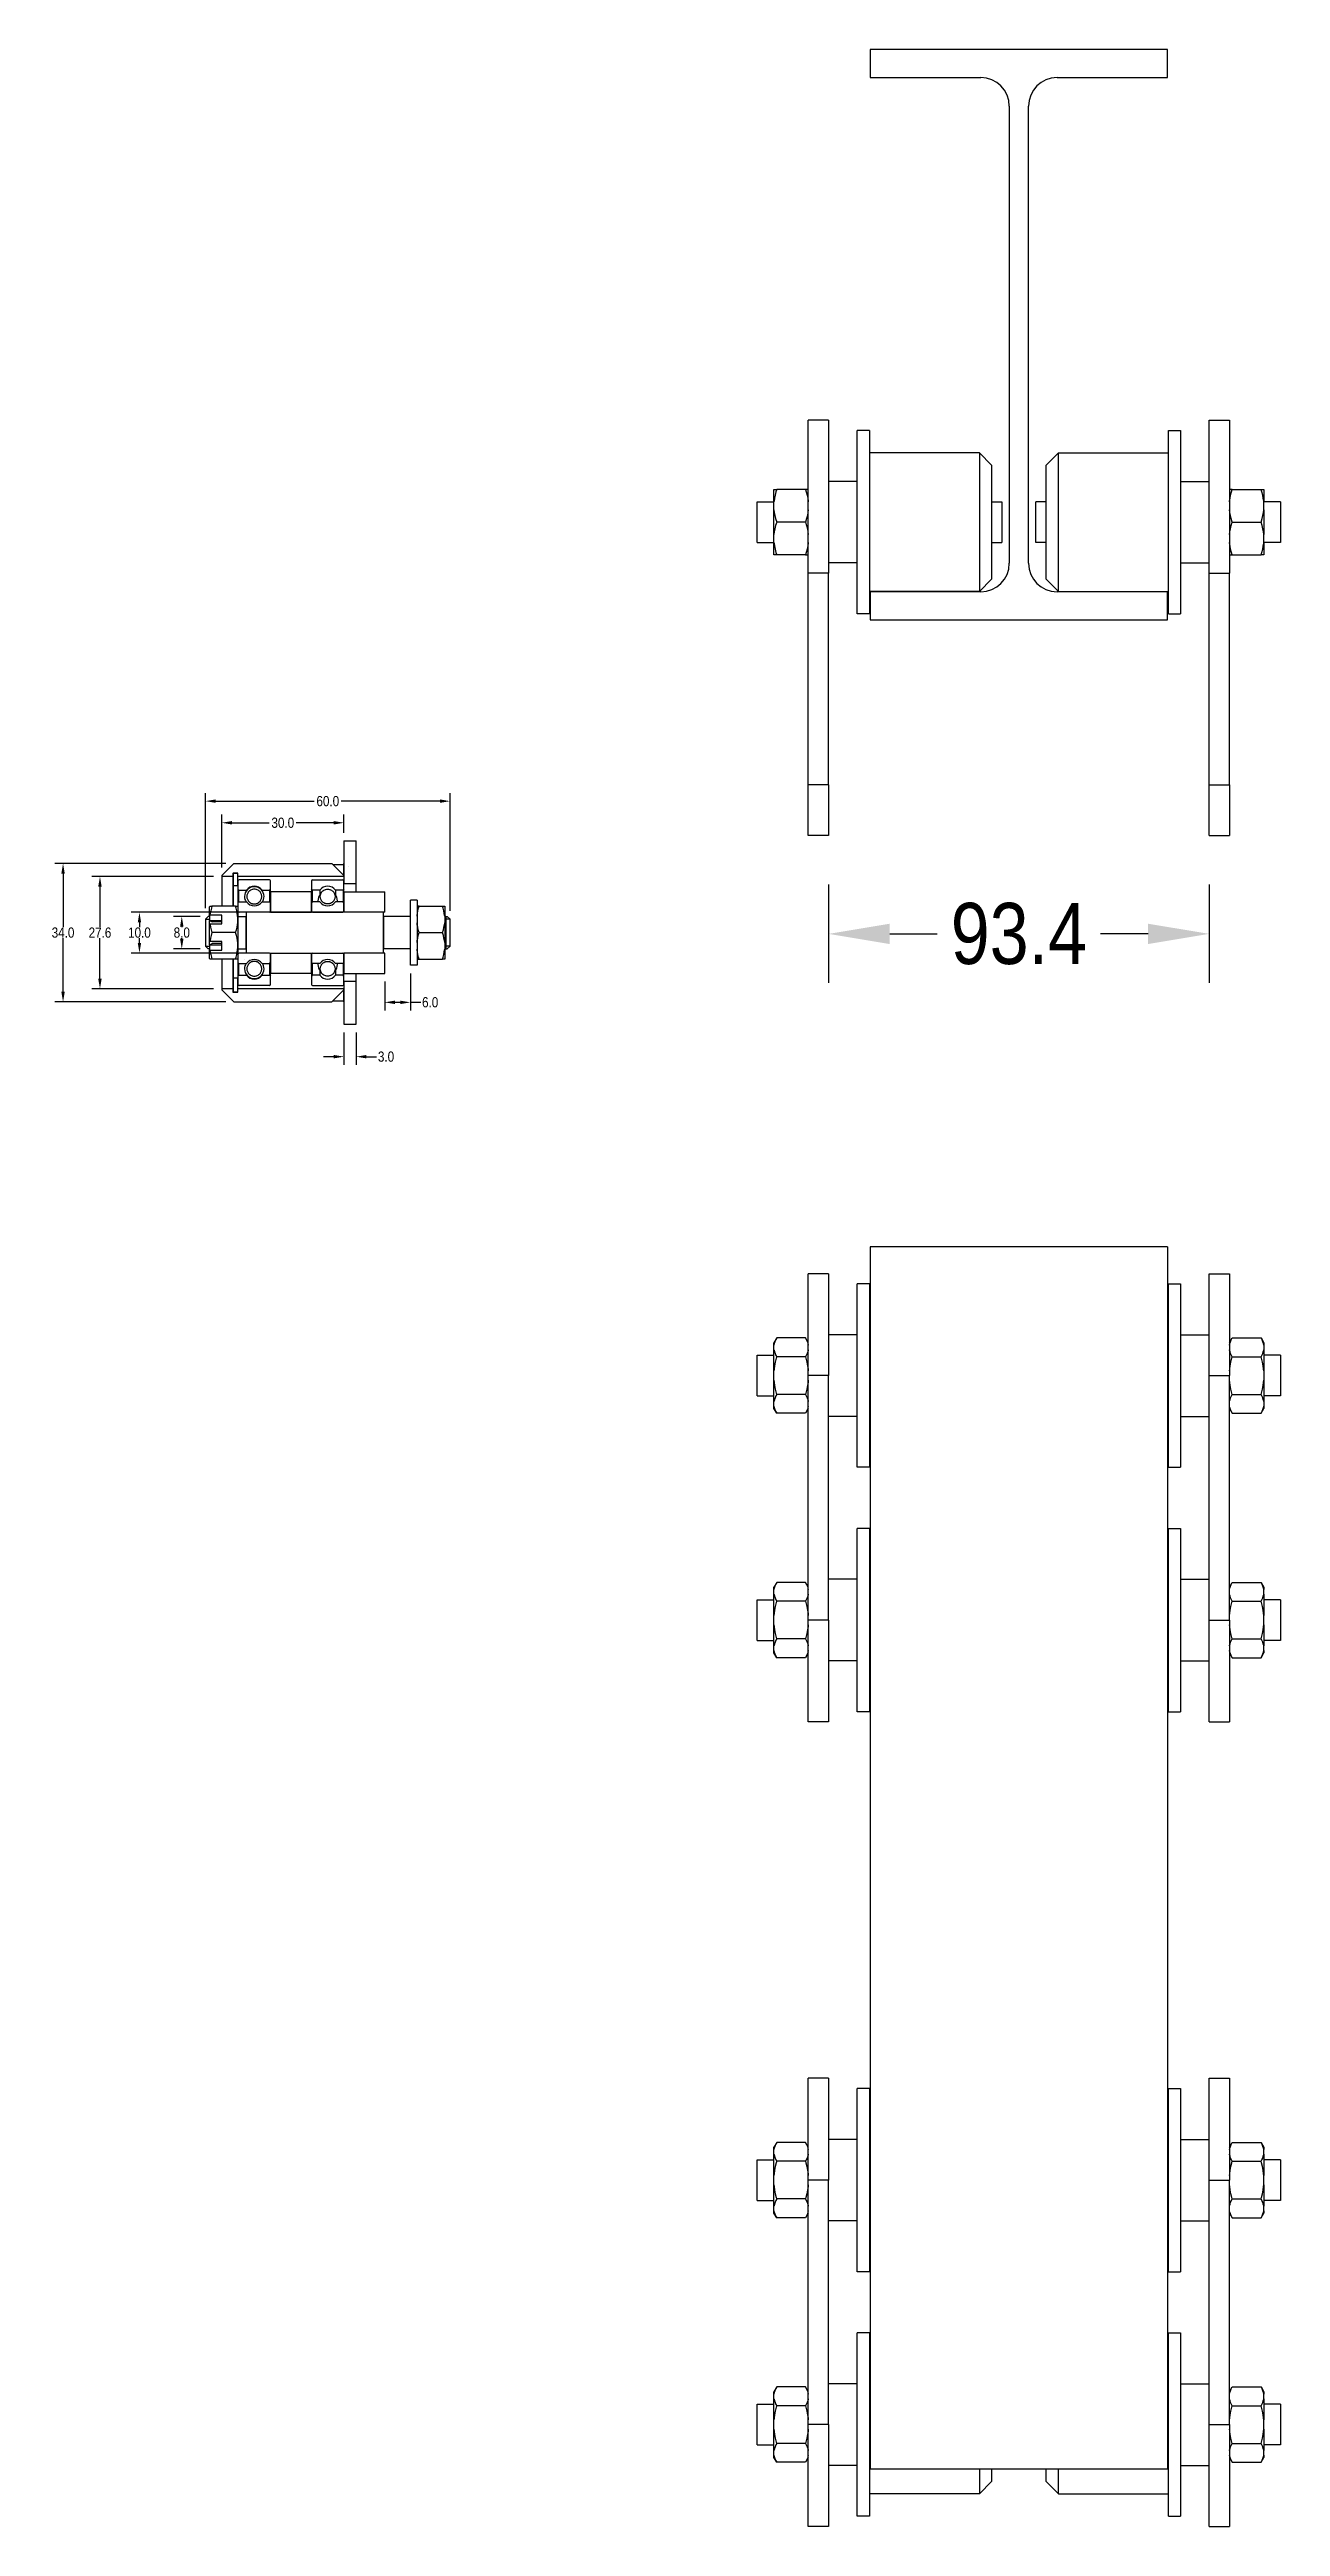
# Model space of a CAD drawing. Extents: x -982 to 1045, y -369 to 496.
# Drawn here: x 285 to 587, y -369 to 239 of the extents above; entities that cross this region are included whole.
import ezdxf

# ---------------------------------------------------------------- set-up
doc = ezdxf.new("R2010")
doc.units = 0
doc.layers.get('0').update_dxf_attribs({"linetype": 'CONTINUOUS'})
doc.layers.get('Defpoints').update_dxf_attribs({"linetype": 'CONTINUOUS'})
doc.layers.add('DIMENSION', color=88, linetype='CONTINUOUS')
doc.styles.get("Standard").update_dxf_attribs({"font": 'DejaVuSansCondensed.ttf'})
doc.dimstyles.get("Standard").update_dxf_attribs({"dimscale": 10, "dimtxt": 2.5, "dimasz": 2.5, "dimexe": 2, "dimexo": 2, "dimgap": 0.09, "dimtad": 0, "dimtih": 1, "dimtoh": 1, "dimdec": 1, "dimzin": 0, "dimdsep": 46, "dimtxsty": 'Standard', "dimcen": 1, "dimadec": 0, "dimazin": 0, "dimtfac": 1, "dimtdec": 4, "dimtofl": 0, "dimtmove": 0, "dimatfit": 3, "dimfxl": 1, "dimtolj": 1, "dimtzin": 0, "dimarcsym": 0})

msp = doc.modelspace()

# ---------------------------------------------------------------- blocks, each defined once
blk = doc.blocks.new('*D17')
at = {"layer": 'Defpoints', "color": 0}
for p in [(382.79, 54.78), (322.79, 26.5), (382.79, 25.82)]:
    blk.add_point(p, dxfattribs=at)
at = {"layer": 'DIMENSION', "color": 0, "lineweight": -2}
for p, q in [((322.79, 28.5), (322.79, 56.78)), ((325.29, 54.78), (349.48, 54.78)), ((380.29, 54.78), (356.11, 54.78)), ((382.79, 27.82), (382.79, 56.78))]:
    blk.add_line(p, q, dxfattribs=at)
at = {"layer": 'DIMENSION', "color": 0}
for points in [[(325.29, 55.2), (325.29, 54.37), (322.79, 54.78)], [(380.29, 54.37), (380.29, 55.2), (382.79, 54.78)]]:
    blk.add_solid(points, dxfattribs=at)
at = {"layer": 'DIMENSION', "color": 0, "insert": (352.79, 54.78), "char_height": 2.5, "attachment_point": 5}
blk.add_mtext('\\A1;60.0', dxfattribs=at)
blk = doc.blocks.new('*D18')
at = {"layer": 'Defpoints', "color": 0}
for p in [(366.75, 12.5), (373.08, 14.5), (373.08, 5.4)]:
    blk.add_point(p, dxfattribs=at)
at = {"layer": 'DIMENSION', "color": 0, "lineweight": -2}
for p, q in [((373.08, 12.5), (373.08, 3.4)), ((366.75, 10.5), (366.75, 3.4)), ((369.25, 5.4), (370.58, 5.4)), ((373.08, 5.4), (375.58, 5.4))]:
    blk.add_line(p, q, dxfattribs=at)
at = {"layer": 'DIMENSION', "color": 0}
for points in [[(369.25, 5.81), (369.25, 4.98), (366.75, 5.4)], [(370.58, 4.98), (370.58, 5.81), (373.08, 5.4)]]:
    blk.add_solid(points, dxfattribs=at)
at = {"layer": 'DIMENSION', "color": 0, "insert": (377.91, 5.4), "char_height": 2.5, "attachment_point": 5}
blk.add_mtext('\\A1;6.0', dxfattribs=at)
blk = doc.blocks.new('*D19')
at = {"layer": 'Defpoints', "color": 0}
for p in [(323.47, 26.5), (316.96, 18.5), (323.47, 18.5)]:
    blk.add_point(p, dxfattribs=at)
at = {"layer": 'DIMENSION', "color": 0, "lineweight": -2}
for p, q in [((321.47, 26.5), (314.96, 26.5)), ((321.47, 18.5), (314.96, 18.5)), ((316.96, 24), (316.96, 23.89)), ((316.96, 21), (316.96, 21.11))]:
    blk.add_line(p, q, dxfattribs=at)
at = {"layer": 'DIMENSION', "color": 0}
for points in [[(317.37, 24), (316.54, 24), (316.96, 26.5)], [(316.54, 21), (317.37, 21), (316.96, 18.5)]]:
    blk.add_solid(points, dxfattribs=at)
at = {"layer": 'DIMENSION', "color": 0, "insert": (316.96, 22.5), "char_height": 2.5, "attachment_point": 5}
blk.add_mtext('\\A1;8.0', dxfattribs=at)
blk = doc.blocks.new('*D20')
at = {"layer": 'Defpoints', "color": 0}
for p in [(332.79, 27.5), (306.57, 17.5), (332.79, 17.5)]:
    blk.add_point(p, dxfattribs=at)
at = {"layer": 'DIMENSION', "color": 0, "lineweight": -2}
for p, q in [((330.79, 27.5), (304.57, 27.5)), ((306.57, 25), (306.57, 23.89)), ((306.57, 20), (306.57, 21.11)), ((330.79, 17.5), (304.57, 17.5))]:
    blk.add_line(p, q, dxfattribs=at)
at = {"layer": 'DIMENSION', "color": 0}
for points in [[(306.99, 25), (306.16, 25), (306.57, 27.5)], [(306.16, 20), (306.99, 20), (306.57, 17.5)]]:
    blk.add_solid(points, dxfattribs=at)
at = {"layer": 'DIMENSION', "color": 0, "insert": (306.57, 22.5), "char_height": 2.5, "attachment_point": 5}
blk.add_mtext('\\A1;10.0', dxfattribs=at)
blk = doc.blocks.new('*D22')
at = {"layer": 'Defpoints', "color": 0}
for p in [(326.75, 36.3), (296.88, 8.7), (326.75, 8.7)]:
    blk.add_point(p, dxfattribs=at)
at = {"layer": 'DIMENSION', "color": 0, "lineweight": -2}
for p, q in [((324.75, 36.3), (294.88, 36.3)), ((296.88, 33.8), (296.88, 23.89)), ((296.88, 11.2), (296.88, 21.11)), ((324.75, 8.7), (294.88, 8.7))]:
    blk.add_line(p, q, dxfattribs=at)
at = {"layer": 'DIMENSION', "color": 0}
for points in [[(297.3, 33.8), (296.46, 33.8), (296.88, 36.3)], [(296.46, 11.2), (297.3, 11.2), (296.88, 8.7)]]:
    blk.add_solid(points, dxfattribs=at)
at = {"layer": 'DIMENSION', "color": 0, "insert": (296.88, 22.5), "char_height": 2.5, "attachment_point": 5}
blk.add_mtext('\\A1;27.6', dxfattribs=at)
blk = doc.blocks.new('*D23')
at = {"layer": 'Defpoints', "color": 0}
for p in [(329.75, 39.5), (287.82, 5.5), (329.75, 5.5)]:
    blk.add_point(p, dxfattribs=at)
at = {"layer": 'DIMENSION', "color": 0, "lineweight": -2}
for p, q in [((327.75, 39.5), (285.82, 39.5)), ((287.82, 37), (287.82, 23.89)), ((287.82, 8), (287.82, 21.11)), ((327.75, 5.5), (285.82, 5.5))]:
    blk.add_line(p, q, dxfattribs=at)
at = {"layer": 'DIMENSION', "color": 0}
for points in [[(288.24, 37), (287.41, 37), (287.82, 39.5)], [(287.41, 8), (288.24, 8), (287.82, 5.5)]]:
    blk.add_solid(points, dxfattribs=at)
at = {"layer": 'DIMENSION', "color": 0, "insert": (287.82, 22.5), "char_height": 2.5, "attachment_point": 5}
blk.add_mtext('\\A1;34.0', dxfattribs=at)
blk = doc.blocks.new('*D24')
at = {"layer": 'Defpoints', "color": 0}
for p in [(356.75, 49.47), (356.75, 45), (326.75, 36.5)]:
    blk.add_point(p, dxfattribs=at)
at = {"layer": 'DIMENSION', "color": 0, "lineweight": -2}
for p, q in [((326.75, 38.5), (326.75, 51.47)), ((329.25, 49.47), (338.44, 49.47)), ((354.25, 49.47), (345.06, 49.47)), ((356.75, 47), (356.75, 51.47))]:
    blk.add_line(p, q, dxfattribs=at)
at = {"layer": 'DIMENSION', "color": 0}
for points in [[(329.25, 49.89), (329.25, 49.06), (326.75, 49.47)], [(354.25, 49.06), (354.25, 49.89), (356.75, 49.47)]]:
    blk.add_solid(points, dxfattribs=at)
at = {"layer": 'DIMENSION', "color": 0, "insert": (341.75, 49.47), "char_height": 2.5, "attachment_point": 5}
blk.add_mtext('\\A1;30.0', dxfattribs=at)
blk = doc.blocks.new('*D25')
at = {"layer": 'Defpoints', "color": 0}
for p in [(356.75, 0), (359.75, 0), (359.75, -7.94)]:
    blk.add_point(p, dxfattribs=at)
at = {"layer": 'DIMENSION', "color": 0, "lineweight": -2}
for p, q in [((356.75, -2), (356.75, -9.94)), ((359.75, -2), (359.75, -9.94)), ((354.25, -7.94), (351.75, -7.94)), ((362.25, -7.94), (364.75, -7.94))]:
    blk.add_line(p, q, dxfattribs=at)
at = {"layer": 'DIMENSION', "color": 0}
for points in [[(354.25, -8.36), (354.25, -7.52), (356.75, -7.94)], [(362.25, -7.52), (362.25, -8.36), (359.75, -7.94)]]:
    blk.add_solid(points, dxfattribs=at)
at = {"layer": 'DIMENSION', "color": 0, "insert": (367.08, -7.94), "char_height": 2.5, "attachment_point": 5}
blk.add_mtext('\\A1;3.0', dxfattribs=at)
blk = doc.blocks.new('*D13')
at = {"layer": 'Defpoints', "color": 0}
for p in [(475.68, 46.31), (569.07, 46.31), (569.07, 22.2)]:
    blk.add_point(p, dxfattribs=at)
at = {"layer": 'DIMENSION', "color": 0, "lineweight": -2}
for p, q in [((475.68, 34.31), (475.68, 10.2)), ((569.07, 34.31), (569.07, 10.2)), ((490.68, 22.2), (502.31, 22.2)), ((554.07, 22.2), (542.44, 22.2))]:
    blk.add_line(p, q, dxfattribs=at)
at = {"layer": 'DIMENSION', "color": 0}
for points in [[(490.68, 24.7), (490.68, 19.7), (475.68, 22.2)], [(554.07, 19.7), (554.07, 24.7), (569.07, 22.2)]]:
    blk.add_solid(points, dxfattribs=at)
at = {"layer": 'DIMENSION', "color": 0, "insert": (522.38, 22.2), "char_height": 15, "attachment_point": 5}
blk.add_mtext('\\A1;93.4', dxfattribs=at)

# ---------------------------------------------------------------- dimensions: what is measured, and where the dimension line sits
at = {"layer": 'DIMENSION'}
for base, p1, p2, override, picture, middle in [((382.79, 54.78), (322.79, 26.5), (382.79, 25.82), {"dimscale": 1}, '*D17', (352.79, 54.78)), ((356.75, 49.47), (326.75, 36.5), (356.75, 45), {"dimscale": 1}, '*D24', (341.75, 49.47)), ((569.07, 22.2), (475.68, 46.31), (569.07, 46.31), {"dimscale": 6}, '*D13', (522.38, 22.2)), ((373.08, 5.4), (366.75, 12.5), (373.08, 14.5), {"dimscale": 1, "dimrnd": 1, "dimdle": 1}, '*D18', (377.91, 5.4)), ((359.75, -7.94), (356.75, 0), (359.75, 0), {"dimscale": 1}, '*D25', (367.08, -7.94))]:
    dim = msp.add_linear_dim(base=base, p1=p1, p2=p2, dimstyle='Standard', override=override, dxfattribs=at)
    dim.commit()
    dim.dimension.update_dxf_attribs({"geometry": picture, "text_midpoint": middle})
for base, p1, p2, picture, middle in [((287.82, 5.5), (329.75, 39.5), (329.75, 5.5), '*D23', (287.82, 22.5)), ((296.88, 8.7), (326.75, 36.3), (326.75, 8.7), '*D22', (296.88, 22.5)), ((306.57, 17.5), (332.79, 27.5), (332.79, 17.5), '*D20', (306.57, 22.5)), ((316.96, 18.5), (323.47, 26.5), (323.47, 18.5), '*D19', (316.96, 22.5))]:
    dim = msp.add_linear_dim(base=base, p1=p1, p2=p2, angle=90, dimstyle='Standard', override={"dimscale": 1}, dxfattribs=at)
    dim.commit()
    dim.dimension.update_dxf_attribs({"geometry": picture, "text_midpoint": middle})

# ---------------------------------------------------------------- linework, layer by layer
at = {"color": 1}
for p, q in [((485.88, 239.27), (485.88, 232.37)), ((558.88, 239.27), (485.88, 239.27)), ((558.88, 232.37), (558.88, 239.27)), ((485.88, 232.37), (513.03, 232.37)), ((531.73, 232.37), (558.88, 232.37)), ((520.03, 225.37), (520.03, 113.17)), ((524.73, 113.17), (524.73, 225.37)), ((470.68, 110.77), (470.68, 148.27)), ((475.68, 148.27), (470.68, 148.27)), ((475.68, 148.27), (475.68, 110.77)), ((569.07, 110.77), (569.07, 148.27)), ((569.07, 148.27), (574.07, 148.27)), ((574.07, 148.27), (574.07, 110.77)), ((482.68, 100.77), (482.68, 145.77)), ((485.68, 145.77), (482.68, 145.77)), ((485.68, 145.77), (485.68, 100.77)), ((512.68, 140.27), (485.68, 140.27)), ((512.68, 140.27), (512.68, 106.27)), ((512.68, 140.27), (515.68, 137.27)), ((532.07, 140.27), (529.07, 137.27)), ((532.07, 106.27), (532.07, 140.27)), ((532.07, 140.27), (559.07, 140.27)), ((559.07, 100.77), (559.07, 145.77)), ((559.07, 145.77), (562.07, 145.77)), ((562.07, 145.77), (562.07, 100.77)), ((515.68, 137.27), (515.68, 109.27)), ((529.07, 109.27), (529.07, 137.27)), ((458.19, 118.27), (458.19, 128.27)), ((458.19, 128.27), (462.28, 128.27)), ((462.28, 131.27), (462.95, 131.27)), ((462.28, 128.25), (462.28, 131.27)), ((462.3, 128.41), (462.28, 128.25)), ((462.28, 126.28), (462.28, 128.25)), ((462.4, 129.12), (462.3, 128.41)), ((462.55, 129.87), (462.4, 129.12)), ((462.77, 130.68), (462.55, 129.87)), ((462.95, 131.27), (462.77, 130.68)), ((470.01, 131.27), (462.95, 131.27)), ((470.68, 131.27), (470.01, 131.27)), ((470.01, 131.27), (470.2, 130.68)), ((470.2, 130.68), (470.41, 129.87)), ((470.41, 129.87), (470.56, 129.12)), ((470.56, 129.12), (470.66, 128.41)), ((470.66, 128.41), (470.68, 128.25)), ((482.68, 133.27), (475.68, 133.27)), ((515.68, 128.27), (518.19, 128.27)), ((518.19, 128.27), (518.19, 118.27)), ((526.56, 118.27), (526.56, 128.27)), ((529.07, 128.27), (526.56, 128.27)), ((562.07, 133.27), (569.07, 133.27)), ((574.74, 131.27), (574.07, 131.27)), ((574.07, 128.25), (574.09, 128.41)), ((574.09, 128.41), (574.19, 129.12)), ((574.19, 129.12), (574.34, 129.87)), ((574.34, 129.87), (574.56, 130.68)), ((574.56, 130.68), (574.74, 131.27)), ((574.74, 131.27), (581.8, 131.27)), ((581.8, 131.27), (582.47, 131.27)), ((581.99, 130.68), (581.8, 131.27)), ((582.2, 129.87), (581.99, 130.68)), ((582.35, 129.12), (582.2, 129.87)), ((582.46, 128.41), (582.35, 129.12)), ((582.47, 128.25), (582.46, 128.41)), ((582.47, 131.27), (582.47, 128.25)), ((586.56, 128.27), (582.47, 128.27)), ((582.47, 126.28), (582.47, 128.25)), ((586.56, 128.27), (586.56, 118.27)), ((462.28, 120.25), (462.28, 126.28)), ((462.28, 126.28), (462.36, 125.65)), ((462.36, 125.65), (462.49, 124.92)), ((462.49, 121.62), (462.36, 120.88)), ((462.49, 124.92), (462.69, 124.13)), ((462.69, 122.41), (462.49, 121.62)), ((462.69, 124.13), (462.95, 123.27)), ((462.95, 123.27), (462.69, 122.41)), ((462.95, 123.27), (462.95, 123.27)), ((470.01, 123.27), (462.95, 123.27)), ((470.27, 124.13), (470.01, 123.27)), ((470.01, 123.27), (470.01, 123.27)), ((470.01, 123.27), (470.27, 122.41)), ((470.47, 124.92), (470.27, 124.13)), ((470.27, 122.41), (470.47, 121.62)), ((470.6, 125.65), (470.47, 124.92)), ((470.47, 121.62), (470.6, 120.88)), ((470.68, 126.28), (470.6, 125.65)), ((574.15, 125.65), (574.07, 126.28)), ((574.28, 124.92), (574.15, 125.65)), ((574.15, 120.88), (574.28, 121.62)), ((574.48, 124.13), (574.28, 124.92)), ((574.28, 121.62), (574.48, 122.41)), ((574.74, 123.27), (574.48, 124.13)), ((574.48, 122.41), (574.74, 123.27)), ((574.74, 123.27), (574.74, 123.27)), ((574.74, 123.27), (581.8, 123.27)), ((581.8, 123.27), (582.07, 124.13)), ((581.8, 123.27), (581.8, 123.27)), ((582.07, 122.41), (581.8, 123.27)), ((582.07, 124.13), (582.26, 124.92)), ((582.26, 121.62), (582.07, 122.41)), ((582.26, 124.92), (582.39, 125.65)), ((582.39, 120.88), (582.26, 121.62)), ((582.39, 125.65), (582.47, 126.28)), ((582.47, 126.28), (582.47, 120.25)), ((458.19, 118.27), (462.28, 118.27)), ((462.36, 120.88), (462.28, 120.25)), ((462.28, 118.28), (462.28, 120.25)), ((462.28, 115.27), (462.28, 118.28)), ((462.28, 118.28), (462.3, 118.12)), ((462.3, 118.12), (462.4, 117.41)), ((462.4, 117.41), (462.55, 116.66)), ((462.55, 116.66), (462.77, 115.85)), ((462.77, 115.85), (462.95, 115.27)), ((470.2, 115.85), (470.01, 115.27)), ((470.41, 116.66), (470.2, 115.85)), ((470.56, 117.41), (470.41, 116.66)), ((470.66, 118.12), (470.56, 117.41)), ((470.6, 120.88), (470.68, 120.25)), ((470.68, 118.28), (470.66, 118.12)), ((515.68, 118.27), (518.19, 118.27)), ((529.07, 118.27), (526.56, 118.27)), ((574.07, 120.25), (574.15, 120.88)), ((574.09, 118.12), (574.07, 118.28)), ((574.19, 117.41), (574.09, 118.12)), ((574.34, 116.66), (574.19, 117.41)), ((574.56, 115.85), (574.34, 116.66)), ((574.74, 115.27), (574.56, 115.85)), ((581.8, 115.27), (581.99, 115.85)), ((581.99, 115.85), (582.2, 116.66)), ((582.2, 116.66), (582.35, 117.41)), ((582.35, 117.41), (582.46, 118.12)), ((582.47, 120.25), (582.39, 120.88)), ((582.46, 118.12), (582.47, 118.28)), ((582.47, 118.28), (582.47, 120.25)), ((582.47, 118.28), (582.47, 115.27)), ((586.56, 118.27), (582.47, 118.27)), ((462.95, 115.27), (462.28, 115.27)), ((470.01, 115.27), (462.95, 115.27)), ((470.01, 115.27), (462.95, 115.27)), ((470.01, 115.27), (462.95, 115.27)), ((470.01, 115.27), (462.95, 115.27)), ((470.01, 115.27), (470.68, 115.27)), ((470.68, 58.81), (470.68, 110.77)), ((475.68, 110.77), (470.68, 110.77)), ((482.68, 113.27), (475.68, 113.27)), ((475.68, 58.81), (475.68, 110.77)), ((562.07, 113.27), (569.07, 113.27)), ((569.07, 58.81), (569.07, 110.77)), ((569.07, 110.77), (574.07, 110.77)), ((574.07, 115.27), (574.74, 115.27)), ((574.07, 58.81), (574.07, 110.77)), ((574.74, 115.27), (581.8, 115.27)), ((574.74, 115.27), (581.8, 115.27)), ((574.74, 115.27), (581.8, 115.27)), ((574.74, 115.27), (581.8, 115.27)), ((582.47, 115.27), (581.8, 115.27)), ((512.68, 106.27), (485.68, 106.27)), ((485.88, 106.17), (485.88, 99.27)), ((513.03, 106.17), (485.88, 106.17)), ((512.68, 106.27), (515.68, 109.27)), ((532.07, 106.27), (529.07, 109.27)), ((558.88, 106.17), (531.73, 106.17)), ((532.07, 106.27), (559.07, 106.27)), ((558.88, 99.27), (558.88, 106.17)), ((485.68, 100.77), (482.68, 100.77)), ((485.88, 99.27), (558.88, 99.27)), ((559.07, 100.77), (562.07, 100.77)), ((470.68, 46.31), (470.68, 58.81)), ((475.68, 58.81), (470.68, 58.81)), ((475.68, 58.81), (475.68, 46.31)), ((569.07, 46.31), (569.07, 58.81)), ((569.07, 58.81), (574.07, 58.81)), ((574.07, 58.81), (574.07, 46.31)), ((356.75, 45), (359.75, 45)), ((356.75, 45), (356.75, 34.5)), ((356.75, 45), (359.75, 45)), ((356.75, 45), (359.75, 45)), ((356.75, 45), (356.75, 34.5)), ((356.75, 45), (359.75, 45)), ((359.75, 34.5), (359.75, 45)), ((359.75, 34.5), (359.75, 45)), ((475.68, 46.31), (470.68, 46.31)), ((569.07, 46.31), (574.07, 46.31)), ((329.75, 39.5), (326.75, 36.5)), ((329.75, 39.5), (326.75, 36.5)), ((326.75, 36.5), (326.75, 36.3)), ((329.45, 37.1), (330.75, 37.1)), ((329.45, 37.1), (329.45, 36.3)), ((330.75, 37.1), (329.55, 37.1)), ((330.75, 37.1), (329.55, 37.1)), ((329.55, 37.1), (329.55, 34)), ((329.75, 39.5), (353.75, 39.5)), ((329.75, 39.5), (353.75, 39.5)), ((330.75, 34), (330.75, 37.1)), ((330.75, 36.3), (330.75, 37.1)), ((353.75, 39.5), (356.75, 36.5)), ((353.75, 39.5), (356.75, 36.5)), ((354.05, 39.2), (356.75, 39.2)), ((356.75, 36.3), (356.75, 39.5)), ((326.75, 36.3), (326.75, 29)), ((329.45, 36.3), (326.75, 36.3)), ((329.45, 36.3), (329.45, 29)), ((329.55, 34), (329.55, 29)), ((330.75, 34), (329.55, 34)), ((356.75, 36.3), (330.75, 36.3)), ((330.75, 35.2), (330.75, 33.17)), ((330.75, 33.17), (330.75, 29.83)), ((330.75, 33.17), (330.98, 32.94)), ((330.98, 32.94), (332.83, 32.94)), ((330.98, 30.06), (330.98, 32.94)), ((338.45, 35.5), (331.05, 35.5)), ((338.45, 35.5), (331.05, 35.5)), ((332.83, 32.8), (332.83, 32.94)), ((332.83, 32.74), (332.83, 32.74)), ((332.94, 31.52), (332.93, 31.36)), ((332.93, 31.36), (332.94, 31.21)), ((332.96, 31.67), (332.94, 31.52)), ((332.94, 31.21), (332.96, 31.05)), ((332.99, 31.84), (332.96, 31.67)), ((332.96, 31.05), (332.99, 30.89)), ((333.05, 32.01), (332.99, 31.84)), ((332.99, 30.89), (333.05, 30.72)), ((333.06, 32.02), (333.05, 32.01)), ((333.05, 30.72), (333.06, 30.7)), ((333.13, 32.2), (333.06, 32.02)), ((333.06, 30.7), (333.13, 30.53)), ((333.23, 32.36), (333.13, 32.2)), ((333.13, 30.53), (333.23, 30.36)), ((333.26, 32.41), (333.23, 32.36)), ((333.42, 32.6), (333.26, 32.41)), ((333.46, 32.65), (333.42, 32.6)), ((333.47, 32.66), (333.46, 32.65)), ((333.6, 32.78), (333.47, 32.66)), ((333.62, 32.79), (333.6, 32.78)), ((333.82, 32.93), (333.62, 32.79)), ((333.83, 32.94), (333.82, 32.93)), ((334.06, 33.05), (333.83, 32.94)), ((334.23, 33.11), (334.06, 33.05)), ((334.06, 33.05), (334.06, 33.05)), ((334.28, 33.12), (334.23, 33.11)), ((334.52, 33.17), (334.28, 33.12)), ((334.75, 33.18), (334.52, 33.17)), ((334.99, 33.17), (334.75, 33.18)), ((335.22, 33.12), (334.99, 33.17)), ((335.28, 33.11), (335.22, 33.12)), ((335.44, 33.05), (335.28, 33.11)), ((335.45, 33.05), (335.44, 33.05)), ((335.67, 32.94), (335.45, 33.05)), ((335.69, 32.93), (335.67, 32.94)), ((335.88, 32.79), (335.69, 32.93)), ((335.9, 32.78), (335.88, 32.79)), ((336.04, 32.66), (335.9, 32.78)), ((336.05, 32.65), (336.04, 32.66)), ((336.09, 32.6), (336.05, 32.65)), ((336.25, 32.41), (336.09, 32.6)), ((336.28, 32.36), (336.25, 32.41)), ((336.37, 32.2), (336.28, 32.36)), ((336.28, 30.36), (336.37, 30.53)), ((336.45, 32.02), (336.37, 32.2)), ((336.37, 30.53), (336.45, 30.7)), ((336.46, 32.01), (336.45, 32.02)), ((336.45, 30.7), (336.46, 30.72)), ((336.51, 31.84), (336.46, 32.01)), ((336.46, 30.72), (336.51, 30.89)), ((336.55, 31.67), (336.51, 31.84)), ((336.51, 30.89), (336.55, 31.05)), ((336.57, 31.52), (336.55, 31.67)), ((336.55, 31.05), (336.57, 31.21)), ((336.57, 31.36), (336.57, 31.52)), ((336.57, 31.21), (336.57, 31.36)), ((336.67, 32.94), (338.53, 32.94)), ((336.67, 32.8), (336.67, 32.94)), ((338.53, 32.94), (338.75, 33.17)), ((338.53, 30.06), (338.53, 32.94)), ((338.75, 33.17), (338.75, 35.2)), ((338.75, 32.5), (338.75, 33.17)), ((338.75, 32.5), (338.75, 27.5)), ((348.75, 32.5), (338.75, 32.5)), ((348.75, 32.5), (338.75, 32.5)), ((348.75, 35.2), (348.75, 33.17)), ((348.75, 33.17), (348.75, 32.5)), ((348.98, 32.94), (348.75, 33.17)), ((348.75, 27.5), (348.75, 32.5)), ((350.83, 32.94), (348.98, 32.94)), ((348.98, 32.94), (348.98, 30.06)), ((349.05, 35.5), (356.45, 35.5)), ((349.05, 35.5), (356.45, 35.5)), ((350.83, 32.94), (350.83, 31.73)), ((350.93, 31.36), (350.94, 31.52)), ((350.94, 31.21), (350.93, 31.36)), ((350.94, 31.52), (350.96, 31.67)), ((350.96, 31.05), (350.94, 31.21)), ((350.96, 31.67), (350.99, 31.84)), ((350.99, 30.89), (350.96, 31.05)), ((350.99, 31.84), (351.05, 32.01)), ((351.05, 30.72), (350.99, 30.89)), ((351.05, 32.01), (351.06, 32.02)), ((351.06, 30.7), (351.05, 30.72)), ((351.06, 32.02), (351.13, 32.2)), ((351.13, 30.53), (351.06, 30.7)), ((351.13, 32.2), (351.23, 32.36)), ((351.23, 30.36), (351.13, 30.53)), ((351.23, 32.36), (351.26, 32.41)), ((351.26, 32.41), (351.42, 32.6)), ((351.42, 32.6), (351.46, 32.65)), ((351.46, 32.65), (351.47, 32.66)), ((351.47, 32.66), (351.6, 32.78)), ((351.6, 32.78), (351.62, 32.79)), ((351.62, 32.79), (351.82, 32.93)), ((351.82, 32.93), (351.83, 32.94)), ((351.83, 32.94), (352.06, 33.05)), ((352.06, 33.05), (352.23, 33.11)), ((352.06, 33.05), (352.06, 33.05)), ((352.23, 33.11), (352.28, 33.12)), ((352.28, 33.12), (352.52, 33.17)), ((352.52, 33.17), (352.75, 33.18)), ((352.75, 33.18), (352.99, 33.17)), ((352.99, 33.17), (353.22, 33.12)), ((353.22, 33.12), (353.28, 33.11)), ((353.28, 33.11), (353.44, 33.05)), ((353.44, 33.05), (353.45, 33.05)), ((353.45, 33.05), (353.67, 32.94)), ((353.67, 32.94), (353.69, 32.93)), ((353.69, 32.93), (353.88, 32.79)), ((353.88, 32.79), (353.9, 32.78)), ((353.9, 32.78), (354.04, 32.66)), ((354.04, 32.66), (354.05, 32.65)), ((354.05, 32.65), (354.09, 32.6)), ((354.09, 32.6), (354.25, 32.41)), ((354.25, 32.41), (354.28, 32.36)), ((354.28, 32.36), (354.37, 32.2)), ((354.37, 30.53), (354.28, 30.36)), ((354.37, 32.2), (354.45, 32.02)), ((354.45, 30.7), (354.37, 30.53)), ((354.45, 32.02), (354.46, 32.01)), ((354.46, 30.72), (354.45, 30.7)), ((354.46, 32.01), (354.51, 31.84)), ((354.51, 30.89), (354.46, 30.72)), ((354.51, 31.84), (354.55, 31.67)), ((354.55, 31.05), (354.51, 30.89)), ((354.55, 31.67), (354.57, 31.52)), ((354.57, 31.21), (354.55, 31.05)), ((354.57, 31.52), (354.57, 31.36)), ((354.57, 31.36), (354.57, 31.21)), ((354.67, 32.94), (354.67, 31.73)), ((356.53, 32.94), (354.67, 32.94)), ((356.75, 33.17), (356.53, 32.94)), ((356.53, 32.94), (356.53, 30.06)), ((356.75, 33.17), (356.75, 35.2)), ((359.75, 34.5), (356.75, 34.5)), ((359.75, 34.5), (356.75, 34.5)), ((356.75, 32.5), (356.75, 33.17)), ((356.75, 32.5), (356.75, 27.5)), ((356.75, 32.5), (366.75, 32.5)), ((356.75, 32.5), (366.75, 32.5)), ((359.75, 32.5), (359.75, 34.5)), ((359.75, 32.5), (359.75, 34.5)), ((366.75, 27.5), (366.75, 32.5)), ((373.08, 14.5), (373.08, 30.5)), ((374.68, 30.5), (373.08, 30.5)), ((374.68, 30.5), (374.68, 14.5)), ((323.47, 26.5), (322.79, 25.82)), ((322.79, 25.82), (322.79, 19.18)), ((323.75, 26.5), (323.47, 26.5)), ((323.81, 28.91), (323.75, 28.81)), ((323.75, 26.74), (323.75, 28.81)), ((323.75, 26.74), (323.81, 26.78)), ((323.75, 26.74), (323.75, 25.48)), ((323.75, 25.48), (324.39, 25.14)), ((323.81, 24.62), (323.75, 24.57)), ((323.75, 20.43), (323.75, 24.57)), ((323.86, 29), (323.81, 28.91)), ((323.81, 26.78), (323.86, 26.83)), ((323.86, 24.67), (323.81, 24.62)), ((323.86, 29), (324.37, 29)), ((323.92, 27.26), (323.86, 26.83)), ((326.75, 26.83), (323.86, 26.83)), ((323.86, 24.67), (326.75, 24.67)), ((323.86, 24.67), (323.89, 24.44)), ((323.89, 24.44), (324, 23.84)), ((324.05, 27.87), (323.92, 27.26)), ((324.22, 28.52), (324.05, 27.87)), ((324.37, 29), (324.22, 28.52)), ((330.14, 29), (324.37, 29)), ((324.39, 25.14), (324.43, 25.12)), ((326.75, 25.12), (324.43, 25.12)), ((326.75, 24.67), (326.75, 26.83)), ((330.14, 29), (330.72, 29)), ((330.29, 28.52), (330.14, 29)), ((330.46, 27.87), (330.29, 28.52)), ((330.58, 27.26), (330.46, 27.87)), ((330.51, 23.84), (330.62, 24.44)), ((330.67, 26.68), (330.58, 27.26)), ((330.62, 24.44), (330.68, 25.01)), ((330.71, 26.12), (330.67, 26.68)), ((330.68, 25.01), (330.72, 25.56)), ((330.72, 25.56), (330.71, 26.12)), ((330.72, 29), (330.75, 28.93)), ((330.75, 29.83), (330.98, 30.06)), ((330.75, 29.83), (330.98, 30.06)), ((330.75, 29.83), (330.75, 27.8)), ((330.75, 28.93), (330.75, 16.07)), ((330.75, 26.5), (332.79, 26.5)), ((330.98, 30.06), (332.83, 30.06)), ((330.98, 30.06), (332.83, 30.06)), ((338.45, 27.5), (331.05, 27.5)), ((366.75, 27.5), (332.79, 27.5)), ((366.75, 27.5), (332.79, 27.5)), ((332.79, 27.5), (332.79, 17.5)), ((332.79, 18.5), (332.79, 26.5)), ((333.23, 30.36), (333.26, 30.32)), ((333.26, 30.32), (333.42, 30.12)), ((333.42, 30.12), (333.46, 30.08)), ((333.46, 30.08), (333.47, 30.07)), ((333.47, 30.07), (333.6, 29.95)), ((333.6, 29.95), (333.62, 29.94)), ((333.62, 29.94), (333.82, 29.8)), ((333.82, 29.8), (333.83, 29.79)), ((333.83, 29.79), (334.06, 29.68)), ((334.06, 29.68), (334.06, 29.68)), ((334.06, 29.68), (334.23, 29.62)), ((334.23, 29.62), (334.28, 29.6)), ((334.28, 29.6), (334.52, 29.56)), ((334.52, 29.56), (334.75, 29.54)), ((334.75, 29.54), (334.99, 29.56)), ((334.99, 29.56), (335.22, 29.6)), ((335.22, 29.6), (335.28, 29.62)), ((335.28, 29.62), (335.44, 29.68)), ((335.44, 29.68), (335.45, 29.68)), ((335.45, 29.68), (335.67, 29.79)), ((335.67, 29.79), (335.69, 29.8)), ((335.69, 29.8), (335.88, 29.94)), ((335.88, 29.94), (335.9, 29.95)), ((335.9, 29.95), (336.04, 30.07)), ((336.04, 30.07), (336.05, 30.08)), ((336.05, 30.08), (336.09, 30.12)), ((336.09, 30.12), (336.25, 30.32)), ((336.25, 30.32), (336.28, 30.36)), ((336.67, 30.06), (338.53, 30.06)), ((336.67, 30.06), (338.53, 30.06)), ((338.53, 30.06), (338.75, 29.83)), ((338.53, 30.06), (338.75, 29.83)), ((338.75, 27.8), (338.75, 29.83)), ((338.75, 27.5), (348.75, 27.5)), ((348.98, 30.06), (348.75, 29.83)), ((348.98, 30.06), (348.75, 29.83)), ((348.75, 29.83), (348.75, 27.8)), ((350.83, 30.06), (348.98, 30.06)), ((350.83, 30.06), (348.98, 30.06)), ((349.05, 27.5), (356.45, 27.5)), ((351.26, 30.32), (351.23, 30.36)), ((351.42, 30.12), (351.26, 30.32)), ((351.46, 30.08), (351.42, 30.12)), ((351.47, 30.07), (351.46, 30.08)), ((351.6, 29.95), (351.47, 30.07)), ((351.62, 29.94), (351.6, 29.95)), ((351.82, 29.8), (351.62, 29.94)), ((351.83, 29.79), (351.82, 29.8)), ((352.06, 29.68), (351.83, 29.79)), ((352.23, 29.62), (352.06, 29.68)), ((352.06, 29.68), (352.06, 29.68)), ((352.28, 29.6), (352.23, 29.62)), ((352.52, 29.56), (352.28, 29.6)), ((352.75, 29.54), (352.52, 29.56)), ((352.99, 29.56), (352.75, 29.54)), ((353.22, 29.6), (352.99, 29.56)), ((353.28, 29.62), (353.22, 29.6)), ((353.44, 29.68), (353.28, 29.62)), ((353.45, 29.68), (353.44, 29.68)), ((353.67, 29.79), (353.45, 29.68)), ((353.69, 29.8), (353.67, 29.79)), ((353.88, 29.94), (353.69, 29.8)), ((353.9, 29.95), (353.88, 29.94)), ((354.04, 30.07), (353.9, 29.95)), ((354.05, 30.08), (354.04, 30.07)), ((354.09, 30.12), (354.05, 30.08)), ((354.25, 30.32), (354.09, 30.12)), ((354.28, 30.36), (354.25, 30.32)), ((356.53, 30.06), (354.67, 30.06)), ((356.53, 30.06), (354.67, 30.06)), ((356.75, 29.83), (356.53, 30.06)), ((356.75, 29.83), (356.53, 30.06)), ((356.75, 27.8), (356.75, 29.83)), ((366.75, 27.5), (356.75, 27.5)), ((366.48, 17.5), (366.48, 27.5)), ((373.08, 26.5), (366.48, 26.5)), ((366.48, 26.5), (366.48, 18.5)), ((375.22, 29), (374.68, 29)), ((374.68, 26.55), (374.69, 26.68)), ((374.74, 24.44), (374.68, 24.95)), ((374.69, 26.68), (374.77, 27.26)), ((374.85, 23.84), (374.74, 24.44)), ((374.77, 27.26), (374.89, 27.87)), ((374.89, 27.87), (375.07, 28.53)), ((375.07, 28.53), (375.22, 29)), ((375.22, 29), (380.93, 29)), ((380.93, 29), (381.48, 29)), ((381.08, 28.53), (380.93, 29)), ((381.26, 27.87), (381.08, 28.53)), ((381.38, 27.26), (381.26, 27.87)), ((381.3, 23.84), (381.41, 24.44)), ((381.46, 26.68), (381.38, 27.26)), ((381.41, 24.44), (381.48, 24.95)), ((381.48, 26.55), (381.46, 26.68)), ((381.48, 29), (381.48, 26.55)), ((381.48, 26.55), (381.48, 24.95)), ((381.79, 26.5), (381.48, 26.5)), ((381.48, 24.95), (381.48, 20.05)), ((381.79, 26.5), (382.12, 26.5)), ((382.12, 26.5), (382.79, 25.82)), ((382.79, 19.18), (382.79, 25.82)), ((323.47, 18.5), (322.79, 19.18)), ((323.75, 18.5), (323.47, 18.5)), ((323.75, 20.43), (323.81, 20.38)), ((323.75, 19.52), (324.39, 19.86)), ((323.75, 19.52), (323.75, 18.26)), ((323.81, 18.22), (323.75, 18.26)), ((323.75, 16.19), (323.75, 18.26)), ((323.81, 20.38), (323.86, 20.33)), ((323.89, 20.56), (323.86, 20.33)), ((326.75, 20.33), (323.86, 20.33)), ((324, 21.16), (323.89, 20.56)), ((324, 23.84), (324.16, 23.2)), ((324.16, 21.8), (324, 21.16)), ((324.16, 23.2), (324.37, 22.5)), ((324.37, 22.5), (324.16, 21.8)), ((330.14, 22.5), (324.37, 22.5)), ((324.39, 19.86), (324.43, 19.88)), ((326.75, 19.88), (324.43, 19.88)), ((326.75, 18.17), (326.75, 20.33)), ((330.14, 22.5), (330.35, 23.2)), ((330.35, 21.8), (330.14, 22.5)), ((330.35, 23.2), (330.51, 23.84)), ((330.51, 21.16), (330.35, 21.8)), ((330.62, 20.56), (330.51, 21.16)), ((330.58, 17.74), (330.67, 18.32)), ((330.68, 19.99), (330.62, 20.56)), ((330.67, 18.32), (330.71, 18.88)), ((330.72, 19.44), (330.68, 19.99)), ((330.71, 18.88), (330.72, 19.44)), ((330.75, 18.5), (332.79, 18.5)), ((373.08, 18.5), (366.48, 18.5)), ((374.68, 20.05), (374.74, 20.56)), ((374.69, 18.32), (374.68, 18.45)), ((374.77, 17.74), (374.69, 18.32)), ((374.74, 20.56), (374.85, 21.16)), ((375, 23.2), (374.85, 23.84)), ((374.85, 21.16), (375, 21.8)), ((375.22, 22.5), (375, 23.2)), ((375, 21.8), (375.22, 22.5)), ((375.22, 22.5), (380.93, 22.5)), ((375.22, 22.5), (375.22, 22.5)), ((380.93, 22.5), (381.15, 23.2)), ((380.93, 22.5), (380.93, 22.5)), ((381.15, 21.8), (380.93, 22.5)), ((381.15, 23.2), (381.3, 23.84)), ((381.3, 21.16), (381.15, 21.8)), ((381.41, 20.56), (381.3, 21.16)), ((381.38, 17.74), (381.46, 18.32)), ((381.48, 20.05), (381.41, 20.56)), ((381.46, 18.32), (381.48, 18.45)), ((381.48, 20.05), (381.48, 18.45)), ((381.79, 18.5), (381.48, 18.5)), ((381.48, 18.45), (381.48, 16)), ((381.79, 18.5), (382.12, 18.5)), ((382.12, 18.5), (382.79, 19.18)), ((323.75, 16.19), (323.81, 16.09)), ((323.86, 18.17), (323.81, 18.22)), ((323.81, 16.09), (323.86, 16)), ((323.86, 18.17), (326.75, 18.17)), ((323.86, 18.17), (323.92, 17.74)), ((324.37, 16), (323.86, 16)), ((323.92, 17.74), (324.05, 17.13)), ((324.05, 17.13), (324.22, 16.48)), ((324.22, 16.48), (324.37, 16)), ((330.14, 16), (324.37, 16)), ((326.75, 16), (326.75, 8.7)), ((329.45, 16), (329.45, 8.7)), ((329.55, 16), (329.55, 11.3)), ((330.14, 16), (330.29, 16.48)), ((330.72, 16), (330.14, 16)), ((330.29, 16.48), (330.46, 17.13)), ((330.46, 17.13), (330.58, 17.74)), ((330.72, 16), (330.75, 16.07)), ((330.75, 17.2), (330.75, 15.17)), ((330.75, 15.73), (330.75, 11.84)), ((330.75, 15.17), (330.98, 14.94)), ((330.75, 15.17), (330.98, 14.94)), ((330.98, 14.94), (332.83, 14.94)), ((330.98, 14.94), (332.83, 14.94)), ((330.98, 12.06), (330.98, 14.94)), ((338.45, 17.5), (331.05, 17.5)), ((332.83, 12.06), (332.83, 12.2)), ((332.94, 13.79), (332.93, 13.64)), ((332.93, 13.64), (332.94, 13.48)), ((332.96, 13.95), (332.94, 13.79)), ((332.94, 13.48), (332.96, 13.33)), ((332.99, 14.11), (332.96, 13.95)), ((332.96, 13.33), (332.99, 13.16)), ((333.05, 14.28), (332.99, 14.11)), ((332.99, 13.16), (333.05, 12.99)), ((333.06, 14.3), (333.05, 14.28)), ((333.05, 12.99), (333.06, 12.98)), ((333.13, 14.47), (333.06, 14.3)), ((333.06, 12.98), (333.13, 12.8)), ((333.23, 14.64), (333.13, 14.47)), ((333.13, 12.8), (333.23, 12.64)), ((333.26, 14.68), (333.23, 14.64)), ((333.23, 12.64), (333.26, 12.59)), ((333.42, 14.88), (333.26, 14.68)), ((333.26, 12.59), (333.42, 12.4)), ((333.46, 14.92), (333.42, 14.88)), ((333.42, 12.4), (333.46, 12.35)), ((333.47, 14.93), (333.46, 14.92)), ((333.46, 12.35), (333.47, 12.34)), ((333.6, 15.05), (333.47, 14.93)), ((333.47, 12.34), (333.6, 12.22)), ((333.62, 15.06), (333.6, 15.05)), ((333.6, 12.22), (333.62, 12.21)), ((333.82, 15.2), (333.62, 15.06)), ((333.62, 12.21), (333.82, 12.07)), ((333.83, 15.21), (333.82, 15.2)), ((334.06, 15.32), (333.83, 15.21)), ((334.23, 15.38), (334.06, 15.32)), ((334.06, 15.32), (334.06, 15.32)), ((334.28, 15.4), (334.23, 15.38)), ((334.52, 15.44), (334.28, 15.4)), ((334.75, 15.46), (334.52, 15.44)), ((334.99, 15.44), (334.75, 15.46)), ((335.22, 15.4), (334.99, 15.44)), ((335.28, 15.38), (335.22, 15.4)), ((335.44, 15.32), (335.28, 15.38)), ((335.45, 15.32), (335.44, 15.32)), ((335.67, 15.21), (335.45, 15.32)), ((335.69, 15.2), (335.67, 15.21)), ((335.88, 15.06), (335.69, 15.2)), ((335.69, 12.07), (335.88, 12.21)), ((335.9, 15.05), (335.88, 15.06)), ((335.88, 12.21), (335.9, 12.22)), ((336.04, 14.93), (335.9, 15.05)), ((335.9, 12.22), (336.04, 12.34)), ((336.05, 14.92), (336.04, 14.93)), ((336.04, 12.34), (336.05, 12.35)), ((336.09, 14.88), (336.05, 14.92)), ((336.05, 12.35), (336.09, 12.4)), ((336.25, 14.68), (336.09, 14.88)), ((336.09, 12.4), (336.25, 12.59)), ((336.28, 14.64), (336.25, 14.68)), ((336.25, 12.59), (336.28, 12.64)), ((336.37, 14.47), (336.28, 14.64)), ((336.28, 12.64), (336.37, 12.8)), ((336.45, 14.3), (336.37, 14.47)), ((336.37, 12.8), (336.45, 12.98)), ((336.46, 14.28), (336.45, 14.3)), ((336.45, 12.98), (336.46, 12.99)), ((336.51, 14.11), (336.46, 14.28)), ((336.46, 12.99), (336.51, 13.16)), ((336.55, 13.95), (336.51, 14.11)), ((336.51, 13.16), (336.55, 13.33)), ((336.57, 13.79), (336.55, 13.95)), ((336.55, 13.33), (336.57, 13.48)), ((336.57, 13.64), (336.57, 13.79)), ((336.57, 13.48), (336.57, 13.64)), ((336.67, 14.94), (338.53, 14.94)), ((336.67, 14.94), (338.53, 14.94)), ((336.67, 12.06), (336.67, 12.2)), ((338.53, 14.94), (338.75, 15.17)), ((338.53, 14.94), (338.75, 15.17)), ((338.53, 12.06), (338.53, 15.12)), ((338.75, 17.5), (338.75, 12.5)), ((338.75, 17.5), (348.75, 17.5)), ((338.75, 15.17), (338.75, 17.2)), ((348.75, 12.5), (338.75, 12.5)), ((348.75, 12.5), (338.75, 12.5)), ((338.75, 11.84), (338.75, 12.5)), ((348.75, 12.5), (348.75, 17.5)), ((348.75, 17.2), (348.75, 15.17)), ((348.98, 14.94), (348.75, 15.17)), ((348.98, 14.94), (348.75, 15.17)), ((348.75, 12.5), (348.75, 11.84)), ((350.83, 14.94), (348.98, 14.94)), ((350.83, 14.94), (348.98, 14.94)), ((348.98, 14.94), (348.98, 12.06)), ((349.05, 17.5), (356.45, 17.5)), ((350.83, 13.27), (350.83, 12.06)), ((350.93, 13.64), (350.94, 13.79)), ((350.94, 13.48), (350.93, 13.64)), ((350.94, 13.79), (350.96, 13.95)), ((350.96, 13.33), (350.94, 13.48)), ((350.96, 13.95), (350.99, 14.11)), ((350.99, 13.16), (350.96, 13.33)), ((350.99, 14.11), (351.05, 14.28)), ((351.05, 12.99), (350.99, 13.16)), ((351.05, 14.28), (351.06, 14.3)), ((351.06, 12.98), (351.05, 12.99)), ((351.06, 14.3), (351.13, 14.47)), ((351.13, 12.8), (351.06, 12.98)), ((351.13, 14.47), (351.23, 14.64)), ((351.23, 12.64), (351.13, 12.8)), ((351.23, 14.64), (351.26, 14.68)), ((351.26, 12.59), (351.23, 12.64)), ((351.26, 14.68), (351.42, 14.88)), ((351.42, 12.4), (351.26, 12.59)), ((351.42, 14.88), (351.46, 14.92)), ((351.46, 12.35), (351.42, 12.4)), ((351.46, 14.92), (351.47, 14.93)), ((351.47, 12.34), (351.46, 12.35)), ((351.47, 14.93), (351.6, 15.05)), ((351.6, 12.22), (351.47, 12.34)), ((351.6, 15.05), (351.62, 15.06)), ((351.62, 12.21), (351.6, 12.22)), ((351.62, 15.06), (351.82, 15.2)), ((351.82, 12.07), (351.62, 12.21)), ((351.82, 15.2), (351.83, 15.21)), ((351.83, 15.21), (352.06, 15.32)), ((352.06, 15.32), (352.23, 15.38)), ((352.06, 15.32), (352.06, 15.32)), ((352.23, 15.38), (352.28, 15.4)), ((352.28, 15.4), (352.52, 15.44)), ((352.52, 15.44), (352.75, 15.46)), ((352.75, 15.46), (352.99, 15.44)), ((352.99, 15.44), (353.22, 15.4)), ((353.22, 15.4), (353.28, 15.38)), ((353.28, 15.38), (353.44, 15.32)), ((353.44, 15.32), (353.45, 15.32)), ((353.45, 15.32), (353.67, 15.21)), ((353.67, 15.21), (353.69, 15.2)), ((353.69, 15.2), (353.88, 15.06)), ((353.88, 12.21), (353.69, 12.07)), ((353.88, 15.06), (353.9, 15.05)), ((353.9, 12.22), (353.88, 12.21)), ((353.9, 15.05), (354.04, 14.93)), ((354.04, 12.34), (353.9, 12.22)), ((354.04, 14.93), (354.05, 14.92)), ((354.05, 12.35), (354.04, 12.34)), ((354.05, 14.92), (354.09, 14.88)), ((354.09, 12.4), (354.05, 12.35)), ((354.09, 14.88), (354.25, 14.68)), ((354.25, 12.59), (354.09, 12.4)), ((354.25, 14.68), (354.28, 14.64)), ((354.28, 12.64), (354.25, 12.59)), ((354.28, 14.64), (354.37, 14.47)), ((354.37, 12.8), (354.28, 12.64)), ((354.37, 14.47), (354.45, 14.3)), ((354.45, 12.98), (354.37, 12.8)), ((354.45, 14.3), (354.46, 14.28)), ((354.46, 12.99), (354.45, 12.98)), ((354.46, 14.28), (354.51, 14.11)), ((354.51, 13.16), (354.46, 12.99)), ((354.51, 14.11), (354.55, 13.95)), ((354.55, 13.33), (354.51, 13.16)), ((354.55, 13.95), (354.57, 13.79)), ((354.57, 13.48), (354.55, 13.33)), ((354.57, 13.79), (354.57, 13.64)), ((354.57, 13.64), (354.57, 13.48)), ((356.53, 14.94), (354.67, 14.94)), ((356.53, 14.94), (354.67, 14.94)), ((354.67, 13.27), (354.67, 12.06)), ((356.75, 15.17), (356.53, 14.94)), ((356.75, 15.17), (356.53, 14.94)), ((356.53, 15.12), (356.53, 12.06)), ((356.75, 17.5), (356.75, 12.5)), ((366.75, 17.5), (356.75, 17.5)), ((356.75, 15.17), (356.75, 17.2)), ((356.75, 12.5), (366.75, 12.5)), ((356.75, 12.5), (366.75, 12.5)), ((356.75, 11.84), (356.75, 12.5)), ((359.75, 10.5), (359.75, 12.5)), ((359.75, 10.5), (359.75, 12.5)), ((366.75, 12.5), (366.75, 17.5)), ((374.68, 14.5), (373.08, 14.5)), ((374.68, 16), (375.22, 16)), ((374.89, 17.13), (374.77, 17.74)), ((375.07, 16.47), (374.89, 17.13)), ((375.22, 16), (375.07, 16.47)), ((375.22, 16), (380.93, 16)), ((380.93, 16), (381.08, 16.47)), ((381.48, 16), (380.93, 16)), ((381.08, 16.47), (381.26, 17.13)), ((381.26, 17.13), (381.38, 17.74)), ((326.75, 8.7), (326.75, 8.5)), ((329.45, 8.7), (326.75, 8.7)), ((329.75, 5.5), (326.75, 8.5)), ((329.75, 5.5), (326.75, 8.5)), ((329.45, 8.7), (329.45, 7.9)), ((329.45, 7.9), (330.75, 7.9)), ((330.75, 11.3), (329.55, 11.3)), ((329.55, 11.3), (329.55, 7.9)), ((330.75, 7.9), (329.55, 7.9)), ((330.75, 7.9), (329.55, 7.9)), ((330.75, 11.84), (330.98, 12.06)), ((330.75, 11.84), (330.75, 9.8)), ((330.75, 7.9), (330.75, 11.3)), ((356.75, 8.7), (330.75, 8.7)), ((330.75, 7.9), (330.75, 8.7)), ((330.98, 12.06), (332.83, 12.06)), ((338.45, 9.5), (331.05, 9.5)), ((338.45, 9.5), (331.05, 9.5)), ((333.82, 12.07), (333.83, 12.06)), ((333.83, 12.06), (334.06, 11.95)), ((334.06, 11.95), (334.06, 11.95)), ((334.06, 11.95), (334.23, 11.89)), ((334.23, 11.89), (334.28, 11.88)), ((334.28, 11.88), (334.52, 11.83)), ((334.52, 11.83), (334.75, 11.82)), ((334.75, 11.82), (334.99, 11.83)), ((334.99, 11.83), (335.22, 11.88)), ((335.22, 11.88), (335.28, 11.89)), ((335.28, 11.89), (335.44, 11.95)), ((335.44, 11.95), (335.45, 11.95)), ((335.45, 11.95), (335.67, 12.06)), ((335.67, 12.06), (335.69, 12.07)), ((336.67, 12.06), (338.53, 12.06)), ((338.53, 12.06), (338.75, 11.84)), ((338.75, 9.8), (338.75, 11.84)), ((348.98, 12.06), (348.75, 11.84)), ((348.75, 11.84), (348.75, 9.8)), ((350.83, 12.06), (348.98, 12.06)), ((349.05, 9.5), (356.45, 9.5)), ((349.05, 9.5), (356.45, 9.5)), ((351.83, 12.06), (351.82, 12.07)), ((352.06, 11.95), (351.83, 12.06)), ((352.23, 11.89), (352.06, 11.95)), ((352.06, 11.95), (352.06, 11.95)), ((352.28, 11.88), (352.23, 11.89)), ((352.52, 11.83), (352.28, 11.88)), ((352.75, 11.82), (352.52, 11.83)), ((352.99, 11.83), (352.75, 11.82)), ((353.22, 11.88), (352.99, 11.83)), ((353.28, 11.89), (353.22, 11.88)), ((353.44, 11.95), (353.28, 11.89)), ((353.45, 11.95), (353.44, 11.95)), ((353.67, 12.06), (353.45, 11.95)), ((353.69, 12.07), (353.67, 12.06)), ((353.75, 5.5), (356.75, 8.5)), ((353.75, 5.5), (356.75, 8.5)), ((356.53, 12.06), (354.67, 12.06)), ((356.75, 11.84), (356.53, 12.06)), ((356.75, 9.8), (356.75, 11.84)), ((356.75, 10.5), (356.75, 0)), ((356.75, 10.5), (356.75, 0)), ((359.75, 10.5), (356.75, 10.5)), ((359.75, 10.5), (356.75, 10.5)), ((356.75, 5.5), (356.75, 8.7)), ((359.75, 0), (359.75, 10.5)), ((359.75, 0), (359.75, 10.5)), ((329.75, 5.5), (353.75, 5.5)), ((329.75, 5.5), (353.75, 5.5)), ((354.05, 5.8), (356.75, 5.8)), ((356.75, 0), (359.75, 0)), ((356.75, 0), (359.75, 0)), ((356.75, 0), (359.75, 0)), ((356.75, 0), (359.75, 0)), ((558.88, -54.65), (485.88, -54.65)), ((485.88, -54.65), (485.88, -354.65)), ((558.88, -54.65), (558.88, -354.65)), ((475.68, -61.22), (470.68, -61.22)), ((470.68, -86.22), (470.68, -61.22)), ((475.68, -61.22), (475.68, -86.22)), ((485.68, -63.72), (482.68, -63.72)), ((482.68, -86.22), (482.68, -63.72)), ((485.68, -63.72), (485.68, -108.72)), ((559.07, -63.72), (562.07, -63.72)), ((559.07, -86.22), (559.07, -63.72)), ((562.07, -63.72), (562.07, -108.72)), ((569.07, -61.22), (574.07, -61.22)), ((569.07, -86.22), (569.07, -61.22)), ((574.07, -61.22), (574.07, -86.22)), ((485.88, -69.22), (485.68, -69.22)), ((558.88, -69.22), (559.07, -69.22)), ((462.95, -76.99), (462.28, -78.14)), ((462.28, -78.73), (462.28, -78.14)), ((462.36, -78.36), (462.28, -78.73)), ((462.28, -79.86), (462.28, -78.73)), ((462.49, -77.94), (462.36, -78.36)), ((462.69, -77.48), (462.49, -77.94)), ((462.95, -76.99), (462.69, -77.48)), ((470.01, -76.99), (462.95, -76.99)), ((470.68, -78.14), (470.01, -76.99)), ((470.01, -76.99), (470.27, -77.48)), ((470.27, -77.48), (470.47, -77.94)), ((470.47, -77.94), (470.6, -78.36)), ((470.6, -78.36), (470.68, -78.73)), ((482.68, -76.22), (475.68, -76.22)), ((562.07, -76.22), (569.07, -76.22)), ((574.07, -78.14), (574.74, -76.99)), ((574.07, -78.73), (574.15, -78.36)), ((574.15, -78.36), (574.28, -77.94)), ((574.28, -77.94), (574.48, -77.48)), ((574.48, -77.48), (574.74, -76.99)), ((574.74, -76.99), (574.74, -76.99)), ((574.74, -76.99), (581.8, -76.99)), ((581.8, -76.99), (582.47, -78.14)), ((582.07, -77.48), (581.8, -76.99)), ((581.8, -76.99), (581.8, -76.99)), ((582.26, -77.94), (582.07, -77.48)), ((582.39, -78.36), (582.26, -77.94)), ((582.47, -78.73), (582.39, -78.36)), ((582.47, -78.14), (582.47, -78.73)), ((582.47, -78.73), (582.47, -79.86)), ((458.19, -81.22), (462.28, -81.22)), ((458.19, -91.22), (458.19, -81.22)), ((462.28, -85.09), (462.28, -79.86)), ((462.28, -79.86), (462.3, -79.96)), ((462.32, -84.63), (462.28, -85.09)), ((462.28, -87.36), (462.28, -85.09)), ((462.3, -79.96), (462.4, -80.37)), ((462.44, -83.8), (462.32, -84.63)), ((462.4, -80.37), (462.55, -80.8)), ((462.61, -82.91), (462.44, -83.8)), ((462.55, -80.8), (462.77, -81.27)), ((462.85, -81.95), (462.61, -82.91)), ((462.77, -81.27), (462.95, -81.6)), ((462.95, -81.6), (462.85, -81.95)), ((470.01, -81.61), (462.95, -81.61)), ((470.2, -81.27), (470.01, -81.6)), ((470.01, -81.6), (470.11, -81.95)), ((470.11, -81.95), (470.35, -82.91)), ((470.41, -80.8), (470.2, -81.27)), ((470.35, -82.91), (470.52, -83.8)), ((470.56, -80.37), (470.41, -80.8)), ((470.52, -83.8), (470.64, -84.63)), ((470.66, -79.96), (470.56, -80.37)), ((470.64, -84.63), (470.68, -85.09)), ((470.68, -79.86), (470.66, -79.96)), ((574.09, -79.96), (574.07, -79.86)), ((574.07, -85.09), (574.12, -84.63)), ((574.19, -80.37), (574.09, -79.96)), ((574.12, -84.63), (574.23, -83.8)), ((574.34, -80.8), (574.19, -80.37)), ((574.23, -83.8), (574.41, -82.91)), ((574.56, -81.27), (574.34, -80.8)), ((574.41, -82.91), (574.64, -81.95)), ((574.74, -81.6), (574.56, -81.27)), ((574.64, -81.95), (574.74, -81.6)), ((574.74, -81.61), (581.8, -81.61)), ((581.8, -81.6), (581.99, -81.27)), ((581.9, -81.95), (581.8, -81.6)), ((582.14, -82.91), (581.9, -81.95)), ((581.99, -81.27), (582.2, -80.8)), ((582.31, -83.8), (582.14, -82.91)), ((582.2, -80.8), (582.35, -80.37)), ((582.43, -84.63), (582.31, -83.8)), ((582.35, -80.37), (582.46, -79.96)), ((582.47, -85.09), (582.43, -84.63)), ((582.46, -79.96), (582.47, -79.86)), ((582.47, -79.86), (582.47, -85.09)), ((586.56, -81.22), (582.47, -81.22)), ((582.47, -85.09), (582.47, -87.36)), ((586.56, -81.22), (586.56, -86.22)), ((462.28, -87.36), (462.32, -87.82)), ((462.28, -92.59), (462.28, -87.36)), ((462.32, -87.82), (462.44, -88.65)), ((462.44, -88.65), (462.61, -89.54)), ((462.77, -91.18), (462.55, -91.65)), ((462.61, -89.54), (462.85, -90.5)), ((462.95, -90.84), (462.77, -91.18)), ((462.85, -90.5), (462.95, -90.84)), ((470.01, -90.84), (462.95, -90.84)), ((470.11, -90.5), (470.01, -90.84)), ((470.01, -90.84), (470.2, -91.18)), ((470.35, -89.54), (470.11, -90.5)), ((470.2, -91.18), (470.41, -91.65)), ((470.52, -88.65), (470.35, -89.54)), ((470.64, -87.82), (470.52, -88.65)), ((470.68, -87.36), (470.64, -87.82)), ((470.68, -146.22), (470.68, -86.22)), ((475.68, -86.22), (470.68, -86.22)), ((475.68, -146.22), (475.68, -86.22)), ((482.68, -108.72), (482.68, -86.22)), ((559.07, -108.72), (559.07, -86.22)), ((569.07, -146.22), (569.07, -86.22)), ((569.07, -86.22), (574.07, -86.22)), ((574.07, -146.22), (574.07, -86.22)), ((574.12, -87.82), (574.07, -87.36)), ((574.23, -88.65), (574.12, -87.82)), ((574.41, -89.54), (574.23, -88.65)), ((574.34, -91.65), (574.56, -91.18)), ((574.64, -90.5), (574.41, -89.54)), ((574.56, -91.18), (574.74, -90.84)), ((574.74, -90.84), (574.64, -90.5)), ((574.74, -90.84), (581.8, -90.84)), ((581.8, -90.84), (581.9, -90.5)), ((581.99, -91.18), (581.8, -90.84)), ((581.9, -90.5), (582.14, -89.54)), ((582.2, -91.65), (581.99, -91.18)), ((582.14, -89.54), (582.31, -88.65)), ((582.31, -88.65), (582.43, -87.82)), ((582.43, -87.82), (582.47, -87.36)), ((582.47, -87.36), (582.47, -92.59)), ((586.56, -86.22), (586.56, -91.22)), ((458.19, -91.22), (462.28, -91.22)), ((462.3, -92.49), (462.28, -92.59)), ((462.28, -93.72), (462.28, -92.59)), ((462.28, -94.3), (462.28, -93.72)), ((462.28, -93.72), (462.36, -94.08)), ((462.95, -95.46), (462.28, -94.3)), ((462.4, -92.08), (462.3, -92.49)), ((462.36, -94.08), (462.49, -94.51)), ((462.55, -91.65), (462.4, -92.08)), ((462.49, -94.51), (462.69, -94.96)), ((462.69, -94.96), (462.95, -95.46)), ((462.95, -95.46), (462.95, -95.46)), ((470.01, -95.46), (462.95, -95.46)), ((470.68, -94.3), (470.01, -95.46)), ((470.27, -94.96), (470.01, -95.46)), ((470.01, -95.46), (470.01, -95.46)), ((470.47, -94.51), (470.27, -94.96)), ((470.41, -91.65), (470.56, -92.08)), ((470.6, -94.08), (470.47, -94.51)), ((470.56, -92.08), (470.66, -92.49)), ((470.68, -93.72), (470.6, -94.08)), ((470.66, -92.49), (470.68, -92.59)), ((482.68, -96.22), (475.68, -96.22)), ((562.07, -96.22), (569.07, -96.22)), ((574.07, -92.59), (574.09, -92.49)), ((574.15, -94.08), (574.07, -93.72)), ((574.07, -94.3), (574.74, -95.46)), ((574.09, -92.49), (574.19, -92.08)), ((574.28, -94.51), (574.15, -94.08)), ((574.19, -92.08), (574.34, -91.65)), ((574.48, -94.96), (574.28, -94.51)), ((574.74, -95.46), (574.48, -94.96)), ((574.74, -95.46), (581.8, -95.46)), ((581.8, -95.46), (582.47, -94.3)), ((581.8, -95.46), (582.07, -94.96)), ((582.07, -94.96), (582.26, -94.51)), ((582.35, -92.08), (582.2, -91.65)), ((582.26, -94.51), (582.39, -94.08)), ((582.46, -92.49), (582.35, -92.08)), ((582.39, -94.08), (582.47, -93.72)), ((582.47, -92.59), (582.46, -92.49)), ((586.56, -91.22), (582.47, -91.22)), ((582.47, -92.59), (582.47, -93.72)), ((582.47, -93.72), (582.47, -94.3)), ((485.88, -103.22), (485.68, -103.22)), ((558.88, -103.22), (559.07, -103.22)), ((485.68, -108.72), (482.68, -108.72)), ((559.07, -108.72), (562.07, -108.72)), ((485.68, -123.72), (482.68, -123.72)), ((482.68, -146.22), (482.68, -123.72)), ((485.68, -123.72), (485.68, -168.72)), ((559.07, -123.72), (562.07, -123.72)), ((559.07, -146.22), (559.07, -123.72)), ((562.07, -123.72), (562.07, -168.72)), ((485.88, -129.22), (485.68, -129.22)), ((558.88, -129.22), (559.07, -129.22)), ((462.95, -136.99), (462.28, -138.14)), ((462.28, -138.73), (462.28, -138.14)), ((462.36, -138.36), (462.28, -138.73)), ((462.28, -139.86), (462.28, -138.73)), ((462.49, -137.94), (462.36, -138.36)), ((462.69, -137.48), (462.49, -137.94)), ((462.95, -136.99), (462.69, -137.48)), ((470.01, -136.99), (462.95, -136.99)), ((470.68, -138.14), (470.01, -136.99)), ((470.01, -136.99), (470.27, -137.48)), ((470.27, -137.48), (470.47, -137.94)), ((470.47, -137.94), (470.6, -138.36)), ((470.6, -138.36), (470.68, -138.73)), ((482.68, -136.22), (475.68, -136.22)), ((562.07, -136.22), (569.07, -136.22)), ((574.07, -138.14), (574.74, -136.99)), ((574.07, -138.73), (574.15, -138.36)), ((574.15, -138.36), (574.28, -137.94)), ((574.28, -137.94), (574.48, -137.48)), ((574.48, -137.48), (574.74, -136.99)), ((574.74, -136.99), (581.8, -136.99)), ((581.8, -136.99), (582.47, -138.14)), ((582.07, -137.48), (581.8, -136.99)), ((582.26, -137.94), (582.07, -137.48)), ((582.39, -138.36), (582.26, -137.94)), ((582.47, -138.73), (582.39, -138.36)), ((582.47, -138.14), (582.47, -138.73)), ((582.47, -139.86), (582.47, -138.73)), ((458.19, -141.22), (462.28, -141.22)), ((458.19, -151.22), (458.19, -141.22)), ((462.28, -145.09), (462.28, -139.86)), ((462.28, -139.86), (462.3, -139.96)), ((462.32, -144.63), (462.28, -145.09)), ((462.28, -147.36), (462.28, -145.09)), ((462.3, -139.96), (462.4, -140.37)), ((462.44, -143.8), (462.32, -144.63)), ((462.4, -140.37), (462.55, -140.8)), ((462.61, -142.91), (462.44, -143.8)), ((462.55, -140.8), (462.77, -141.27)), ((462.85, -141.95), (462.61, -142.91)), ((462.77, -141.27), (462.95, -141.6)), ((462.95, -141.6), (462.85, -141.95)), ((470.01, -141.61), (462.95, -141.61)), ((470.2, -141.27), (470.01, -141.6)), ((470.01, -141.6), (470.11, -141.95)), ((470.11, -141.95), (470.35, -142.91)), ((470.41, -140.8), (470.2, -141.27)), ((470.35, -142.91), (470.52, -143.8)), ((470.56, -140.37), (470.41, -140.8)), ((470.52, -143.8), (470.64, -144.63)), ((470.66, -139.96), (470.56, -140.37)), ((470.64, -144.63), (470.68, -145.09)), ((470.68, -139.86), (470.66, -139.96)), ((574.09, -139.96), (574.07, -139.86)), ((574.07, -145.09), (574.12, -144.63)), ((574.19, -140.37), (574.09, -139.96)), ((574.12, -144.63), (574.23, -143.8)), ((574.34, -140.8), (574.19, -140.37)), ((574.23, -143.8), (574.41, -142.91)), ((574.56, -141.27), (574.34, -140.8)), ((574.41, -142.91), (574.64, -141.95)), ((574.74, -141.6), (574.56, -141.27)), ((574.64, -141.95), (574.74, -141.6)), ((574.74, -141.61), (581.8, -141.61)), ((581.8, -141.6), (581.99, -141.27)), ((581.9, -141.95), (581.8, -141.6)), ((582.14, -142.91), (581.9, -141.95)), ((581.99, -141.27), (582.2, -140.8)), ((582.31, -143.8), (582.14, -142.91)), ((582.2, -140.8), (582.35, -140.37)), ((582.43, -144.63), (582.31, -143.8)), ((582.35, -140.37), (582.46, -139.96)), ((582.47, -145.09), (582.43, -144.63)), ((582.46, -139.96), (582.47, -139.86)), ((582.47, -139.86), (582.47, -145.09)), ((586.56, -141.22), (582.47, -141.22)), ((582.47, -147.36), (582.47, -145.09)), ((586.56, -141.22), (586.56, -146.22)), ((458.19, -151.22), (462.28, -151.22)), ((462.28, -147.36), (462.32, -147.82)), ((462.28, -152.59), (462.28, -147.36)), ((462.32, -147.82), (462.44, -148.65)), ((462.55, -151.65), (462.4, -152.08)), ((462.44, -148.65), (462.61, -149.54)), ((462.77, -151.18), (462.55, -151.65)), ((462.61, -149.54), (462.85, -150.5)), ((462.95, -150.84), (462.77, -151.18)), ((462.85, -150.5), (462.95, -150.84)), ((470.01, -150.84), (462.95, -150.84)), ((470.11, -150.5), (470.01, -150.84)), ((470.01, -150.84), (470.2, -151.18)), ((470.35, -149.54), (470.11, -150.5)), ((470.2, -151.18), (470.41, -151.65)), ((470.52, -148.65), (470.35, -149.54)), ((470.41, -151.65), (470.56, -152.08)), ((470.64, -147.82), (470.52, -148.65)), ((470.68, -147.36), (470.64, -147.82)), ((470.68, -171.22), (470.68, -146.22)), ((475.68, -146.22), (470.68, -146.22)), ((475.68, -146.22), (475.68, -171.22)), ((482.68, -168.72), (482.68, -146.22)), ((559.07, -168.72), (559.07, -146.22)), ((569.07, -171.22), (569.07, -146.22)), ((569.07, -146.22), (574.07, -146.22)), ((574.07, -146.22), (574.07, -171.22)), ((574.12, -147.82), (574.07, -147.36)), ((574.23, -148.65), (574.12, -147.82)), ((574.19, -152.08), (574.34, -151.65)), ((574.41, -149.54), (574.23, -148.65)), ((574.34, -151.65), (574.56, -151.18)), ((574.64, -150.5), (574.41, -149.54)), ((574.56, -151.18), (574.74, -150.84)), ((574.74, -150.84), (574.64, -150.5)), ((574.74, -150.84), (581.8, -150.84)), ((581.8, -150.84), (581.9, -150.5)), ((581.99, -151.18), (581.8, -150.84)), ((581.9, -150.5), (582.14, -149.54)), ((582.2, -151.65), (581.99, -151.18)), ((582.14, -149.54), (582.31, -148.65)), ((582.35, -152.08), (582.2, -151.65)), ((582.31, -148.65), (582.43, -147.82)), ((582.43, -147.82), (582.47, -147.36)), ((582.47, -147.36), (582.47, -152.59)), ((586.56, -151.22), (582.47, -151.22)), ((586.56, -146.22), (586.56, -151.22)), ((462.3, -152.49), (462.28, -152.59)), ((462.28, -153.72), (462.28, -152.59)), ((462.28, -154.3), (462.28, -153.72)), ((462.28, -153.72), (462.36, -154.08)), ((462.95, -155.46), (462.28, -154.3)), ((462.4, -152.08), (462.3, -152.49)), ((462.36, -154.08), (462.49, -154.51)), ((462.49, -154.51), (462.69, -154.96)), ((462.69, -154.96), (462.95, -155.46)), ((462.95, -155.46), (462.95, -155.46)), ((470.01, -155.46), (462.95, -155.46)), ((470.68, -154.3), (470.01, -155.46)), ((470.27, -154.96), (470.01, -155.46)), ((470.01, -155.46), (470.01, -155.46)), ((470.47, -154.51), (470.27, -154.96)), ((470.6, -154.08), (470.47, -154.51)), ((470.56, -152.08), (470.66, -152.49)), ((470.68, -153.72), (470.6, -154.08)), ((470.66, -152.49), (470.68, -152.59)), ((482.68, -156.22), (475.68, -156.22)), ((562.07, -156.22), (569.07, -156.22)), ((574.07, -152.59), (574.09, -152.49)), ((574.15, -154.08), (574.07, -153.72)), ((574.07, -154.3), (574.74, -155.46)), ((574.09, -152.49), (574.19, -152.08)), ((574.28, -154.51), (574.15, -154.08)), ((574.48, -154.96), (574.28, -154.51)), ((574.74, -155.46), (574.48, -154.96)), ((574.74, -155.46), (574.74, -155.46)), ((574.74, -155.46), (581.8, -155.46)), ((581.8, -155.46), (582.47, -154.3)), ((581.8, -155.46), (582.07, -154.96)), ((581.8, -155.46), (581.8, -155.46)), ((582.07, -154.96), (582.26, -154.51)), ((582.26, -154.51), (582.39, -154.08)), ((582.46, -152.49), (582.35, -152.08)), ((582.39, -154.08), (582.47, -153.72)), ((582.47, -152.59), (582.46, -152.49)), ((582.47, -153.72), (582.47, -152.59)), ((582.47, -153.72), (582.47, -154.3)), ((485.88, -163.22), (485.68, -163.22)), ((558.88, -163.22), (559.07, -163.22)), ((485.68, -168.72), (482.68, -168.72)), ((559.07, -168.72), (562.07, -168.72)), ((475.68, -171.22), (470.68, -171.22)), ((569.07, -171.22), (574.07, -171.22)), ((475.68, -258.7), (470.68, -258.7)), ((470.68, -283.7), (470.68, -258.7)), ((475.68, -258.7), (475.68, -283.7)), ((485.68, -261.2), (482.68, -261.2)), ((482.68, -283.7), (482.68, -261.2)), ((485.68, -261.2), (485.68, -306.2)), ((559.07, -261.2), (562.07, -261.2)), ((559.07, -283.7), (559.07, -261.2)), ((562.07, -261.2), (562.07, -306.2)), ((569.07, -258.7), (574.07, -258.7)), ((569.07, -283.7), (569.07, -258.7)), ((574.07, -258.7), (574.07, -283.7)), ((485.88, -266.7), (485.68, -266.7)), ((558.88, -266.7), (559.07, -266.7)), ((458.19, -278.7), (462.28, -278.7)), ((458.19, -288.7), (458.19, -278.7)), ((462.95, -274.47), (462.28, -275.62)), ((462.28, -276.21), (462.28, -275.62)), ((462.36, -275.84), (462.28, -276.21)), ((462.28, -277.34), (462.28, -276.21)), ((462.28, -282.57), (462.28, -277.34)), ((462.28, -277.34), (462.3, -277.44)), ((462.3, -277.44), (462.4, -277.85)), ((462.49, -275.42), (462.36, -275.84)), ((462.4, -277.85), (462.55, -278.28)), ((462.69, -274.96), (462.49, -275.42)), ((462.55, -278.28), (462.77, -278.75)), ((462.85, -279.43), (462.61, -280.39)), ((462.95, -274.47), (462.69, -274.96)), ((462.77, -278.75), (462.95, -279.08)), ((462.95, -279.08), (462.85, -279.43)), ((470.01, -274.47), (462.95, -274.47)), ((470.01, -279.08), (462.95, -279.08)), ((470.68, -275.62), (470.01, -274.47)), ((470.01, -274.47), (470.27, -274.96)), ((470.2, -278.75), (470.01, -279.08)), ((470.01, -279.08), (470.11, -279.43)), ((470.11, -279.43), (470.35, -280.39)), ((470.41, -278.28), (470.2, -278.75)), ((470.27, -274.96), (470.47, -275.42)), ((470.56, -277.85), (470.41, -278.28)), ((470.47, -275.42), (470.6, -275.84)), ((470.66, -277.44), (470.56, -277.85)), ((470.6, -275.84), (470.68, -276.21)), ((470.68, -277.34), (470.66, -277.44)), ((482.68, -273.7), (475.68, -273.7)), ((562.07, -273.7), (569.07, -273.7)), ((574.07, -275.62), (574.74, -274.47)), ((574.07, -276.21), (574.15, -275.84)), ((574.09, -277.44), (574.07, -277.34)), ((574.19, -277.85), (574.09, -277.44)), ((574.15, -275.84), (574.28, -275.42)), ((574.34, -278.28), (574.19, -277.85)), ((574.28, -275.42), (574.48, -274.96)), ((574.56, -278.75), (574.34, -278.28)), ((574.41, -280.39), (574.64, -279.43)), ((574.48, -274.96), (574.74, -274.47)), ((574.74, -279.08), (574.56, -278.75)), ((574.64, -279.43), (574.74, -279.08)), ((574.74, -274.47), (581.8, -274.47)), ((574.74, -279.08), (581.8, -279.08)), ((581.8, -274.47), (582.47, -275.62)), ((582.07, -274.96), (581.8, -274.47)), ((581.8, -279.08), (581.99, -278.75)), ((581.9, -279.43), (581.8, -279.08)), ((582.14, -280.39), (581.9, -279.43)), ((581.99, -278.75), (582.2, -278.28)), ((582.26, -275.42), (582.07, -274.96)), ((582.2, -278.28), (582.35, -277.85)), ((582.39, -275.84), (582.26, -275.42)), ((582.35, -277.85), (582.46, -277.44)), ((582.47, -276.21), (582.39, -275.84)), ((582.46, -277.44), (582.47, -277.34)), ((582.47, -275.62), (582.47, -276.21)), ((582.47, -277.34), (582.47, -276.21)), ((582.47, -277.34), (582.47, -282.57)), ((586.56, -278.7), (582.47, -278.7)), ((586.56, -278.7), (586.56, -283.7)), ((462.32, -282.11), (462.28, -282.57)), ((462.28, -284.84), (462.28, -282.57)), ((462.28, -284.84), (462.32, -285.29)), ((462.28, -290.06), (462.28, -284.84)), ((462.44, -281.28), (462.32, -282.11)), ((462.32, -285.29), (462.44, -286.13)), ((462.61, -280.39), (462.44, -281.28)), ((470.35, -280.39), (470.52, -281.28)), ((470.52, -281.28), (470.64, -282.11)), ((470.64, -285.29), (470.52, -286.13)), ((470.64, -282.11), (470.68, -282.57)), ((470.68, -284.84), (470.64, -285.29)), ((470.68, -343.7), (470.68, -283.7)), ((475.68, -283.7), (470.68, -283.7)), ((475.68, -343.7), (475.68, -283.7)), ((482.68, -306.2), (482.68, -283.7)), ((559.07, -306.2), (559.07, -283.7)), ((569.07, -343.7), (569.07, -283.7)), ((569.07, -283.7), (574.07, -283.7)), ((574.07, -282.57), (574.12, -282.11)), ((574.07, -343.7), (574.07, -283.7)), ((574.12, -285.29), (574.07, -284.84)), ((574.12, -282.11), (574.23, -281.28)), ((574.23, -286.13), (574.12, -285.29)), ((574.23, -281.28), (574.41, -280.39)), ((582.31, -281.28), (582.14, -280.39)), ((582.43, -282.11), (582.31, -281.28)), ((582.31, -286.13), (582.43, -285.29)), ((582.47, -282.57), (582.43, -282.11)), ((582.43, -285.29), (582.47, -284.84)), ((582.47, -284.84), (582.47, -282.57)), ((582.47, -284.84), (582.47, -290.06)), ((586.56, -283.7), (586.56, -288.7)), ((458.19, -288.7), (462.28, -288.7)), ((462.3, -289.97), (462.28, -290.06)), ((462.28, -291.2), (462.28, -290.06)), ((462.28, -291.78), (462.28, -291.2)), ((462.28, -291.2), (462.36, -291.56)), ((462.95, -292.94), (462.28, -291.78)), ((462.4, -289.56), (462.3, -289.97)), ((462.36, -291.56), (462.49, -291.99)), ((462.55, -289.13), (462.4, -289.56)), ((462.44, -286.13), (462.61, -287.02)), ((462.77, -288.66), (462.55, -289.13)), ((462.61, -287.02), (462.85, -287.98)), ((462.95, -288.32), (462.77, -288.66)), ((462.85, -287.98), (462.95, -288.32)), ((470.01, -288.32), (462.95, -288.32)), ((470.11, -287.98), (470.01, -288.32)), ((470.01, -288.32), (470.2, -288.66)), ((470.68, -291.78), (470.01, -292.94)), ((470.35, -287.02), (470.11, -287.98)), ((470.2, -288.66), (470.41, -289.13)), ((470.52, -286.13), (470.35, -287.02)), ((470.41, -289.13), (470.56, -289.56)), ((470.6, -291.56), (470.47, -291.99)), ((470.56, -289.56), (470.66, -289.97)), ((470.68, -291.2), (470.6, -291.56)), ((470.66, -289.97), (470.68, -290.06)), ((574.07, -290.06), (574.09, -289.97)), ((574.15, -291.56), (574.07, -291.2)), ((574.07, -291.78), (574.74, -292.94)), ((574.09, -289.97), (574.19, -289.56)), ((574.28, -291.99), (574.15, -291.56)), ((574.19, -289.56), (574.34, -289.13)), ((574.41, -287.02), (574.23, -286.13)), ((574.34, -289.13), (574.56, -288.66)), ((574.64, -287.98), (574.41, -287.02)), ((574.56, -288.66), (574.74, -288.32)), ((574.74, -288.32), (574.64, -287.98)), ((574.74, -288.32), (581.8, -288.32)), ((581.8, -288.32), (581.9, -287.98)), ((581.99, -288.66), (581.8, -288.32)), ((581.8, -292.94), (582.47, -291.78)), ((581.9, -287.98), (582.14, -287.02)), ((582.2, -289.13), (581.99, -288.66)), ((582.14, -287.02), (582.31, -286.13)), ((582.35, -289.56), (582.2, -289.13)), ((582.26, -291.99), (582.39, -291.56)), ((582.46, -289.97), (582.35, -289.56)), ((582.39, -291.56), (582.47, -291.2)), ((582.47, -290.06), (582.46, -289.97)), ((586.56, -288.7), (582.47, -288.7)), ((582.47, -291.2), (582.47, -290.06)), ((582.47, -291.2), (582.47, -291.78)), ((462.49, -291.99), (462.69, -292.44)), ((462.69, -292.44), (462.95, -292.94)), ((462.95, -292.94), (462.95, -292.94)), ((470.01, -292.94), (462.95, -292.94)), ((470.27, -292.44), (470.01, -292.94)), ((470.01, -292.94), (470.01, -292.94)), ((470.47, -291.99), (470.27, -292.44)), ((482.68, -293.7), (475.68, -293.7)), ((562.07, -293.7), (569.07, -293.7)), ((574.48, -292.44), (574.28, -291.99)), ((574.74, -292.94), (574.48, -292.44)), ((574.74, -292.94), (574.74, -292.94)), ((574.74, -292.94), (581.8, -292.94)), ((581.8, -292.94), (582.07, -292.44)), ((581.8, -292.94), (581.8, -292.94)), ((582.07, -292.44), (582.26, -291.99)), ((485.88, -300.7), (485.68, -300.7)), ((558.88, -300.7), (559.07, -300.7)), ((485.68, -306.2), (482.68, -306.2)), ((559.07, -306.2), (562.07, -306.2)), ((485.68, -321.2), (482.68, -321.2)), ((482.68, -343.7), (482.68, -321.2)), ((485.68, -321.2), (485.68, -366.2)), ((559.07, -321.2), (562.07, -321.2)), ((559.07, -343.7), (559.07, -321.2)), ((562.07, -321.2), (562.07, -366.2)), ((485.88, -326.7), (485.68, -326.7)), ((558.88, -326.7), (559.07, -326.7)), ((482.68, -333.7), (475.68, -333.7)), ((562.07, -333.7), (569.07, -333.7)), ((458.19, -338.7), (462.28, -338.7)), ((458.19, -348.7), (458.19, -338.7)), ((462.95, -334.47), (462.28, -335.62)), ((462.28, -336.21), (462.28, -335.62)), ((462.36, -335.84), (462.28, -336.21)), ((462.28, -337.34), (462.28, -336.21)), ((462.28, -342.57), (462.28, -337.34)), ((462.28, -337.34), (462.3, -337.44)), ((462.3, -337.44), (462.4, -337.85)), ((462.49, -335.42), (462.36, -335.84)), ((462.4, -337.85), (462.55, -338.28)), ((462.61, -340.39), (462.44, -341.28)), ((462.69, -334.96), (462.49, -335.42)), ((462.55, -338.28), (462.77, -338.75)), ((462.85, -339.43), (462.61, -340.39)), ((462.95, -334.47), (462.69, -334.96)), ((462.77, -338.75), (462.95, -339.08)), ((462.95, -339.08), (462.85, -339.43)), ((470.01, -334.47), (462.95, -334.47)), ((470.01, -339.08), (462.95, -339.08)), ((470.68, -335.62), (470.01, -334.47)), ((470.01, -334.47), (470.27, -334.96)), ((470.2, -338.75), (470.01, -339.08)), ((470.01, -339.08), (470.11, -339.43)), ((470.11, -339.43), (470.35, -340.39)), ((470.41, -338.28), (470.2, -338.75)), ((470.27, -334.96), (470.47, -335.42)), ((470.35, -340.39), (470.52, -341.28)), ((470.56, -337.85), (470.41, -338.28)), ((470.47, -335.42), (470.6, -335.84)), ((470.66, -337.44), (470.56, -337.85)), ((470.6, -335.84), (470.68, -336.21)), ((470.68, -337.34), (470.66, -337.44)), ((574.07, -335.62), (574.74, -334.47)), ((574.07, -336.21), (574.15, -335.84)), ((574.09, -337.44), (574.07, -337.34)), ((574.19, -337.85), (574.09, -337.44)), ((574.15, -335.84), (574.28, -335.42)), ((574.34, -338.28), (574.19, -337.85)), ((574.23, -341.28), (574.41, -340.39)), ((574.28, -335.42), (574.48, -334.96)), ((574.56, -338.75), (574.34, -338.28)), ((574.41, -340.39), (574.64, -339.43)), ((574.48, -334.96), (574.74, -334.47)), ((574.74, -339.08), (574.56, -338.75)), ((574.64, -339.43), (574.74, -339.08)), ((574.74, -334.47), (581.8, -334.47)), ((574.74, -339.08), (581.8, -339.08)), ((581.8, -334.47), (582.47, -335.62)), ((582.07, -334.96), (581.8, -334.47)), ((581.8, -339.08), (581.99, -338.75)), ((581.9, -339.43), (581.8, -339.08)), ((582.14, -340.39), (581.9, -339.43)), ((581.99, -338.75), (582.2, -338.28)), ((582.26, -335.42), (582.07, -334.96)), ((582.31, -341.28), (582.14, -340.39)), ((582.2, -338.28), (582.35, -337.85)), ((582.39, -335.84), (582.26, -335.42)), ((582.35, -337.85), (582.46, -337.44)), ((582.47, -336.21), (582.39, -335.84)), ((582.46, -337.44), (582.47, -337.34)), ((582.47, -335.62), (582.47, -336.21)), ((582.47, -337.34), (582.47, -336.21)), ((582.47, -337.34), (582.47, -342.57)), ((586.56, -338.7), (582.47, -338.7)), ((586.56, -338.7), (586.56, -343.7)), ((462.32, -342.11), (462.28, -342.57)), ((462.28, -344.84), (462.28, -342.57)), ((462.28, -344.84), (462.32, -345.29)), ((462.28, -350.06), (462.28, -344.84)), ((462.44, -341.28), (462.32, -342.11)), ((462.32, -345.29), (462.44, -346.13)), ((462.44, -346.13), (462.61, -347.02)), ((470.52, -346.13), (470.35, -347.02)), ((470.52, -341.28), (470.64, -342.11)), ((470.64, -345.29), (470.52, -346.13)), ((470.64, -342.11), (470.68, -342.57)), ((470.68, -344.84), (470.64, -345.29)), ((470.68, -368.7), (470.68, -343.7)), ((475.68, -343.7), (470.68, -343.7)), ((475.68, -343.7), (475.68, -368.7)), ((482.68, -366.2), (482.68, -343.7)), ((559.07, -366.2), (559.07, -343.7)), ((569.07, -368.7), (569.07, -343.7)), ((569.07, -343.7), (574.07, -343.7)), ((574.07, -342.57), (574.12, -342.11)), ((574.07, -343.7), (574.07, -368.7)), ((574.12, -345.29), (574.07, -344.84)), ((574.12, -342.11), (574.23, -341.28)), ((574.23, -346.13), (574.12, -345.29)), ((574.41, -347.02), (574.23, -346.13)), ((582.14, -347.02), (582.31, -346.13)), ((582.43, -342.11), (582.31, -341.28)), ((582.31, -346.13), (582.43, -345.29)), ((582.47, -342.57), (582.43, -342.11)), ((582.43, -345.29), (582.47, -344.84)), ((582.47, -344.84), (582.47, -342.57)), ((582.47, -344.84), (582.47, -350.06)), ((586.56, -343.7), (586.56, -348.7)), ((458.19, -348.7), (462.28, -348.7)), ((462.3, -349.97), (462.28, -350.06)), ((462.28, -351.2), (462.28, -350.06)), ((462.28, -351.78), (462.28, -351.2)), ((462.28, -351.2), (462.36, -351.56)), ((462.95, -352.94), (462.28, -351.78)), ((462.4, -349.56), (462.3, -349.97)), ((462.36, -351.56), (462.49, -351.99)), ((462.55, -349.13), (462.4, -349.56)), ((462.49, -351.99), (462.69, -352.44)), ((462.77, -348.66), (462.55, -349.13)), ((462.61, -347.02), (462.85, -347.98)), ((462.69, -352.44), (462.95, -352.94)), ((462.95, -348.32), (462.77, -348.66)), ((462.85, -347.98), (462.95, -348.32)), ((470.01, -348.32), (462.95, -348.32)), ((470.11, -347.98), (470.01, -348.32)), ((470.01, -348.32), (470.2, -348.66)), ((470.68, -351.78), (470.01, -352.94)), ((470.27, -352.44), (470.01, -352.94)), ((470.35, -347.02), (470.11, -347.98)), ((470.2, -348.66), (470.41, -349.13)), ((470.47, -351.99), (470.27, -352.44)), ((470.41, -349.13), (470.56, -349.56)), ((470.6, -351.56), (470.47, -351.99)), ((470.56, -349.56), (470.66, -349.97)), ((470.68, -351.2), (470.6, -351.56)), ((470.66, -349.97), (470.68, -350.06)), ((574.07, -350.06), (574.09, -349.97)), ((574.15, -351.56), (574.07, -351.2)), ((574.07, -351.78), (574.74, -352.94)), ((574.09, -349.97), (574.19, -349.56)), ((574.28, -351.99), (574.15, -351.56)), ((574.19, -349.56), (574.34, -349.13)), ((574.48, -352.44), (574.28, -351.99)), ((574.34, -349.13), (574.56, -348.66)), ((574.64, -347.98), (574.41, -347.02)), ((574.74, -352.94), (574.48, -352.44)), ((574.56, -348.66), (574.74, -348.32)), ((574.74, -348.32), (574.64, -347.98)), ((574.74, -348.32), (581.8, -348.32)), ((581.8, -348.32), (581.9, -347.98)), ((581.99, -348.66), (581.8, -348.32)), ((581.8, -352.94), (582.47, -351.78)), ((581.8, -352.94), (582.07, -352.44)), ((581.9, -347.98), (582.14, -347.02)), ((582.2, -349.13), (581.99, -348.66)), ((582.07, -352.44), (582.26, -351.99)), ((582.35, -349.56), (582.2, -349.13)), ((582.26, -351.99), (582.39, -351.56)), ((582.46, -349.97), (582.35, -349.56)), ((582.39, -351.56), (582.47, -351.2)), ((582.47, -350.06), (582.46, -349.97)), ((586.56, -348.7), (582.47, -348.7)), ((582.47, -351.2), (582.47, -350.06)), ((582.47, -351.2), (582.47, -351.78)), ((462.95, -352.94), (462.95, -352.94)), ((470.01, -352.94), (462.95, -352.94)), ((470.01, -352.94), (470.01, -352.94)), ((482.68, -353.7), (475.68, -353.7)), ((558.88, -354.65), (485.88, -354.65)), ((512.68, -354.65), (512.68, -360.7)), ((512.68, -360.7), (515.68, -357.7)), ((515.68, -354.65), (515.68, -357.7)), ((529.07, -357.7), (529.07, -354.65)), ((532.07, -360.7), (529.07, -357.7)), ((532.07, -360.7), (532.07, -354.65)), ((562.07, -353.7), (569.07, -353.7)), ((574.74, -352.94), (574.74, -352.94)), ((574.74, -352.94), (581.8, -352.94)), ((581.8, -352.94), (581.8, -352.94)), ((512.68, -360.7), (485.68, -360.7)), ((532.07, -360.7), (559.07, -360.7)), ((475.68, -368.7), (470.68, -368.7)), ((485.68, -366.2), (482.68, -366.2)), ((559.07, -366.2), (562.07, -366.2)), ((569.07, -368.7), (574.07, -368.7))]:
    msp.add_line(p, q, dxfattribs=at)
at = {"color": 6}
for p, q in [((322.79, 25.82), (323.75, 25.82)), ((323.75, 25.48), (326.75, 25.48)), ((382.79, 25.82), (381.79, 25.82)), ((322.79, 19.18), (323.75, 19.18)), ((323.75, 19.52), (326.75, 19.52)), ((382.79, 19.18), (381.79, 19.18))]:
    msp.add_line(p, q, dxfattribs=at)
at = {"color": 2}
for p, q in [((323.79, 24.61), (323.79, 25.46)), ((381.79, 26.5), (381.79, 18.5)), ((323.79, 19.54), (323.79, 20.39))]:
    msp.add_line(p, q, dxfattribs=at)
at = {"color": 1}
for centre, radius, start, end in [((513.03, 225.37), 7, 0, 90), ((531.73, 225.37), 7, 90, 180), ((513.03, 113.17), 7, 270, 0), ((531.73, 113.17), 7, 180, 270), ((331.05, 35.2), 0.3, 90, 180), ((334.75, 31.36), 2.4, 90, 180), ((334.75, 31.36), 2.4, 180, 212.91273), ((334.75, 31.5), 2.4, 36.8699, 143.1301), ((334.75, 31.36), 2.4, 0, 90), ((334.75, 31.36), 2.4, 327.08727, 0), ((338.45, 35.2), 0.3, 0, 90), ((349.05, 35.2), 0.3, 90, 180), ((352.75, 30.29), 2.4, 135.64181, 180), ((352.75, 31.5), 2.4, 36.8699, 143.1301), ((352.75, 30.29), 2.4, 0, 44.35819), ((356.45, 35.2), 0.3, 0, 90), ((331.05, 27.8), 0.3, 180, 270), ((334.75, 31.5), 2.4, 216.8699, 323.1301), ((338.45, 27.8), 0.3, 270, 0), ((349.05, 27.8), 0.3, 180, 270), ((352.75, 30.29), 2.4, 180, 185.60083), ((352.75, 31.5), 2.4, 216.8699, 323.1301), ((352.75, 30.29), 2.4, 354.39917, 0), ((356.45, 27.8), 0.3, 270, 0), ((331.05, 17.2), 0.3, 90, 180), ((334.75, 13.64), 2.4, 147.08727, 180), ((334.75, 13.64), 2.4, 180, 270), ((334.75, 16.71), 2.4, 196.875, 196.92882), ((334.75, 13.5), 2.4, 36.8699, 143.1301), ((334.75, 13.64), 2.4, 270, 0), ((334.75, 13.64), 2.4, 0, 32.91273), ((338.45, 17.2), 0.3, 0, 90), ((349.05, 17.2), 0.3, 90, 180), ((352.75, 14.71), 2.4, 174.39917, 180), ((352.75, 14.71), 2.4, 180, 224.35819), ((352.75, 13.5), 2.4, 36.8699, 143.1301), ((352.75, 14.71), 2.4, 315.64181, 0), ((352.75, 14.71), 2.4, 0, 5.60083), ((356.45, 17.2), 0.3, 0, 90), ((331.05, 9.8), 0.3, 180, 270), ((334.75, 13.5), 2.4, 216.8699, 323.1301), ((338.45, 9.8), 0.3, 270, 0), ((349.05, 9.8), 0.3, 180, 270), ((352.75, 13.5), 2.4, 216.8699, 323.1301), ((356.45, 9.8), 0.3, 270, 0)]:
    msp.add_arc(centre, radius, start, end, dxfattribs=at)
at = {"layer": 'DIMENSION'}
msp.add_line((357.95, 38.71), (357.95, 38.71), dxfattribs=at)

msp.set_redraw_order([(e.dxf.handle, doc.entitydb.next_handle()) for e in msp.query("TEXT MTEXT ATTDEF DIMENSION ARC_DIMENSION")])  # texts and dimensions are drawn at this point

doc.saveas('drawing.dxf')
